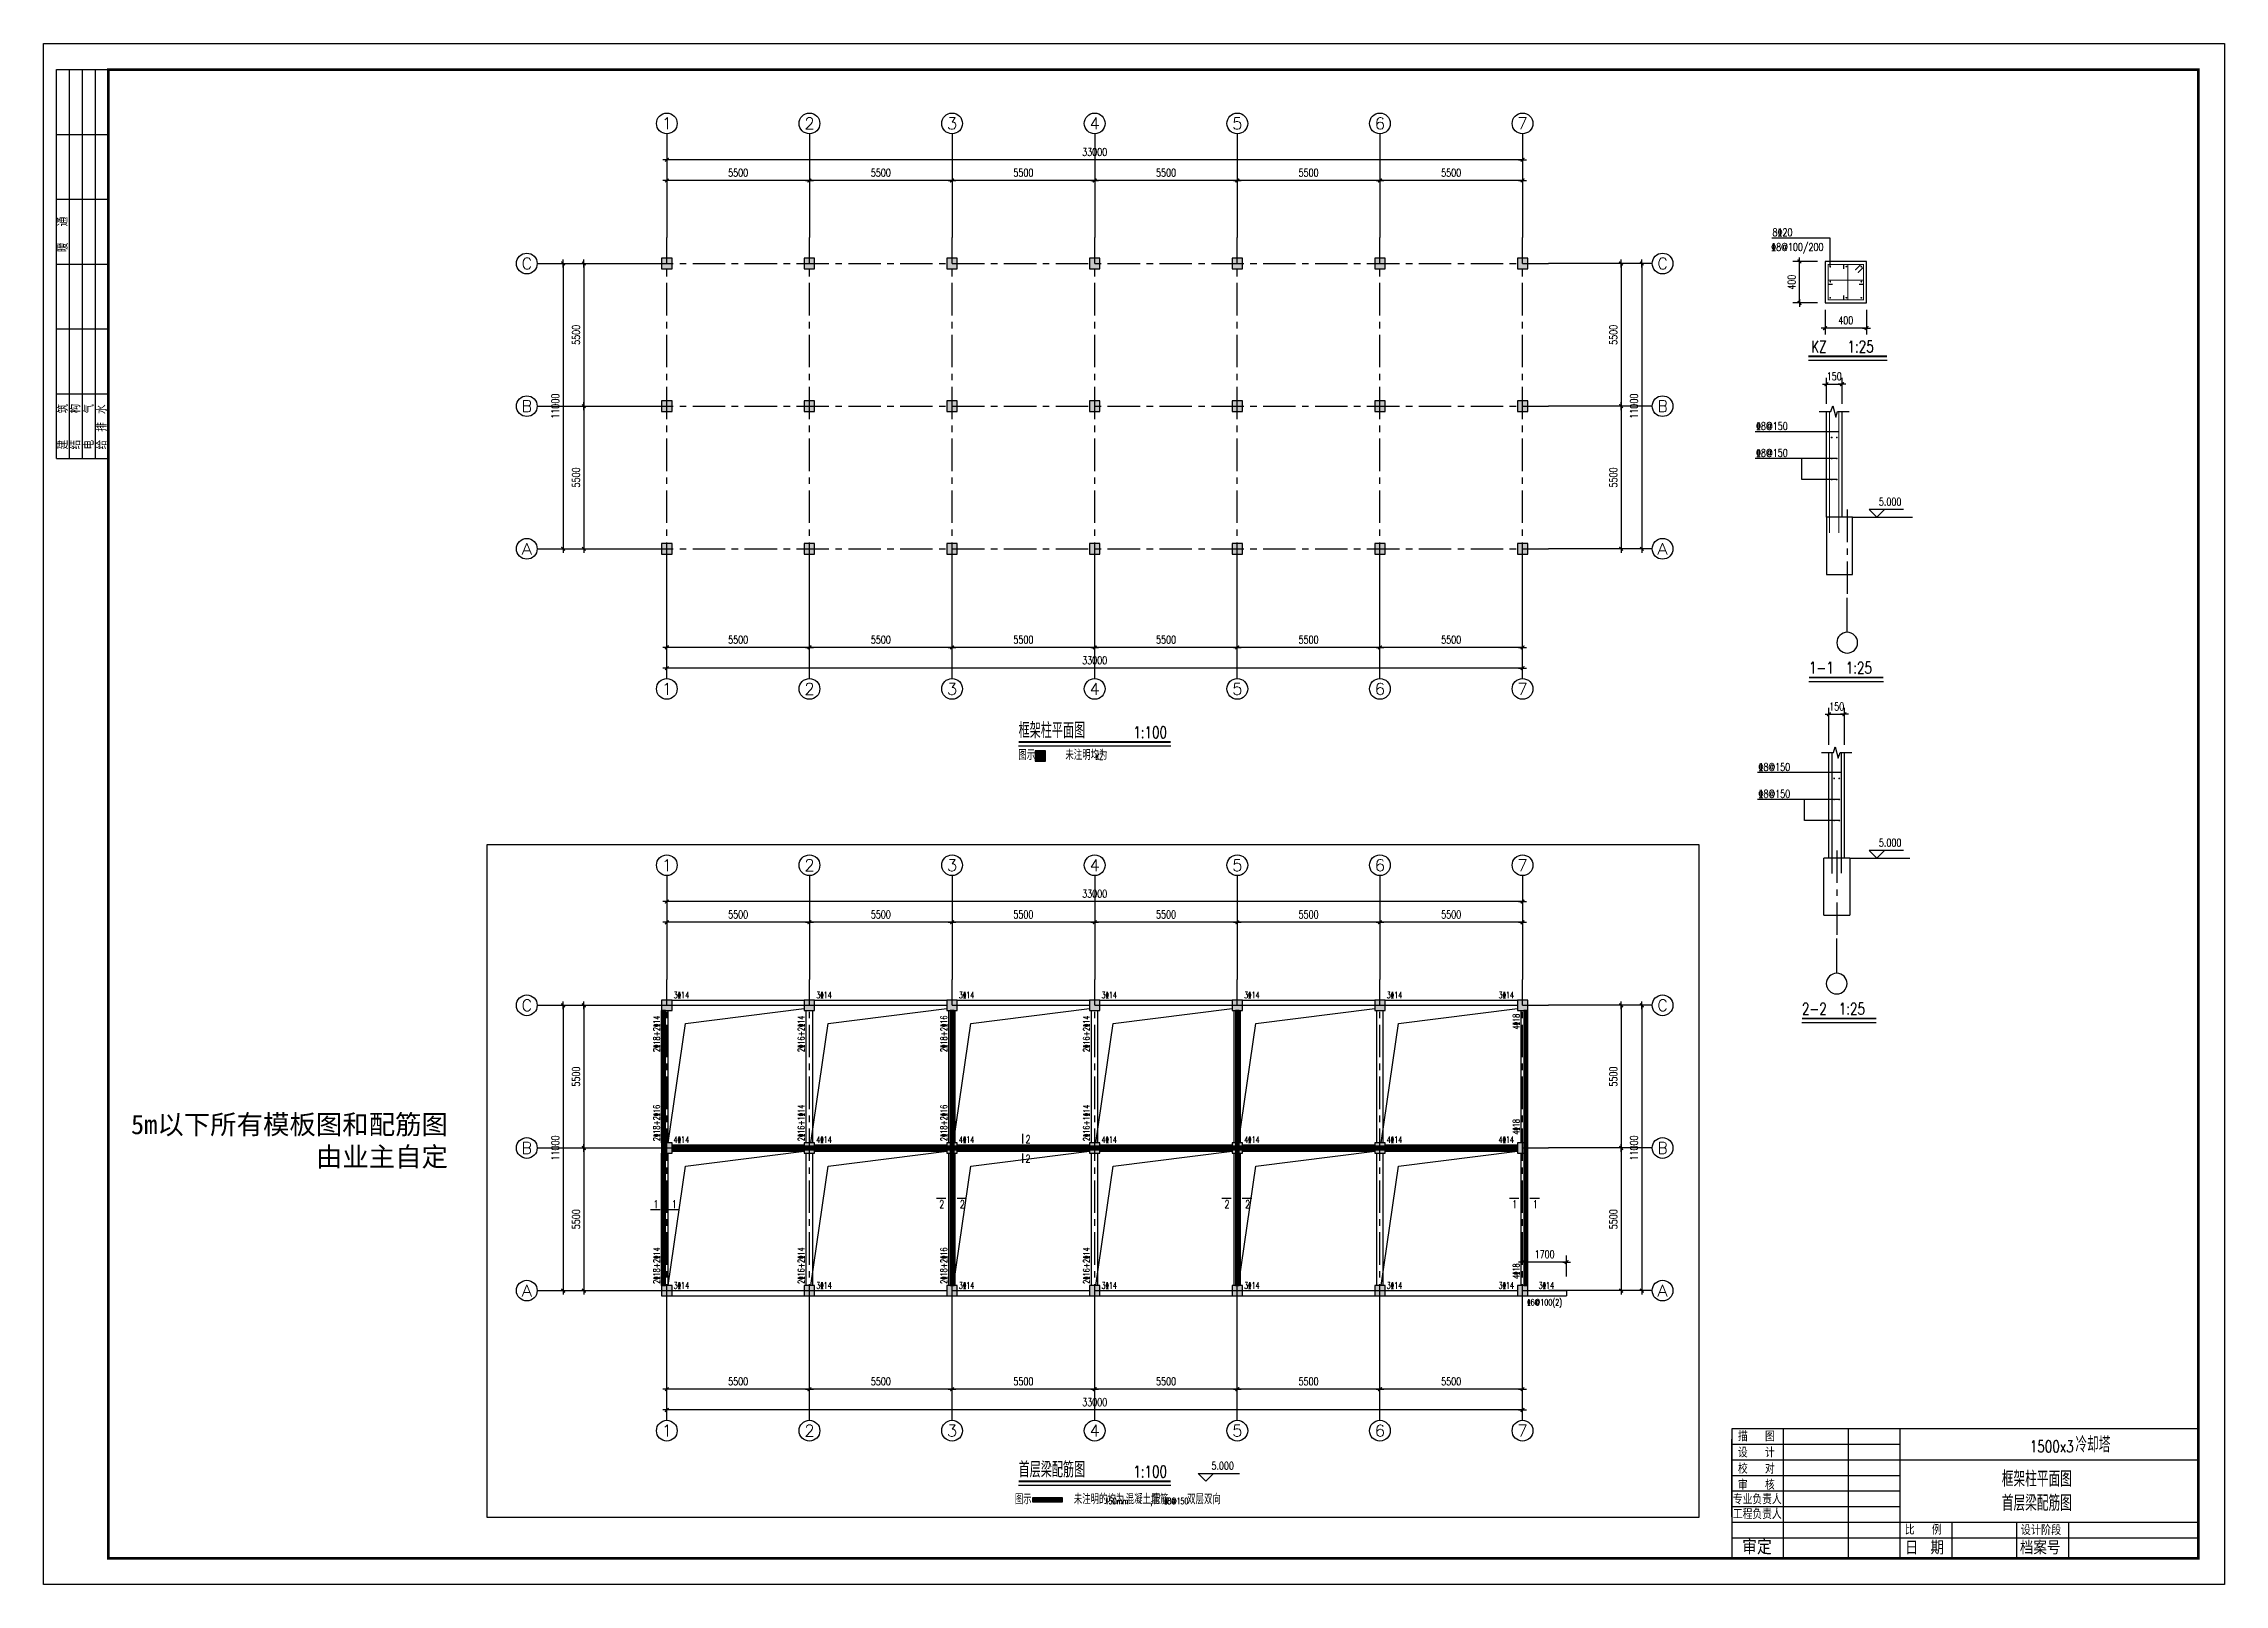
# Model space of a CAD drawing. Extents: x 1427168 to 1936200, y 1176778 to 1377202.
# Drawn here: x 1548495 to 1632595, y 1177283 to 1236683 of the extents above; entities that cross this region are included whole.
import ezdxf
from ezdxf.enums import TextEntityAlignment as Align

# ---------------------------------------------------------------- set-up
doc = ezdxf.new("R2010")
doc.units = 0
doc.header["$LTSCALE"] = 1000
doc.header["$MEASUREMENT"] = 0
doc.linetypes.add('CENTER', pattern=[2, 1.25, -0.25, 0.25, -0.25])
doc.linetypes.add('DOTE', pattern=[2.42, 2, -0.2, 0.02, -0.2])
doc.layers.get('0').update_dxf_attribs({"linetype": 'CONTINUOUS'})
doc.layers.get('DEFPOINTS').update_dxf_attribs({"linetype": 'CONTINUOUS'})
for name, color, linetype in [('1轮廓实线层', 7, 'CONTINUOUS'), ('2', 2, 'CONTINUOUS'), ('3', 4, 'CONTINUOUS'), ('4', 3, 'CONTINUOUS'), ('6', 1, 'CONTINUOUS'), ('8', 8, 'CONTINUOUS'), ('AXIS', 3, 'CONTINUOUS'), ('AXIS_TEXT', 7, 'CONTINUOUS'), ('DOTE', 1, 'DOTE'), ('LBZ', 7, 'CONTINUOUS'), ('OTHER', 7, 'CONTINUOUS'), ('PUB_DIM', 3, 'CONTINUOUS'), ('PUB_TEXT', 7, 'CONTINUOUS'), ('PUB_TITLE', 4, 'CONTINUOUS'), ('WUHUA', 8, 'CONTINUOUS')]:
    doc.layers.add(name, color=color, linetype=linetype)
doc.styles.add('_HZTXT', font='txt.shx', dxfattribs={"width": 0.75, "bigfont": 'HZTXT.shx'})
doc.styles.add('_ROMAND', font='ROMAND.shx', dxfattribs={"width": 0.75})
doc.styles.add('_STTCH', font='txt.shx', dxfattribs={"width": 0.75, "bigfont": 'STTCH.shx'})
doc.styles.add('_TXT', font='TXT.shx', dxfattribs={"width": 0.75})
doc.styles.add('_TXT1', font='TXT1.shx', dxfattribs={"width": 0.6})
doc.styles.add('COMPLEX', font='COMPLEX')
doc.styles.add('DIM_FONT', font='SIMPLEX.shx', dxfattribs={"width": 0.75})
doc.styles.add('HZ', font='txt', dxfattribs={"bigfont": 'hztxt'})
doc.styles.get("Standard").update_dxf_attribs({"font": 'txt', "height": 3})
doc.dimstyles.new('25', dxfattribs={"dimtxt": 300, "dimasz": 1, "dimexe": 250, "dimexo": 300, "dimgap": 150, "dimtad": 1, "dimdec": 0, "dimlfac": 0.25, "dimzin": 0, "dimtxsty": 'DIM_FONT', "dimblk": '_DIMX', "dimcen": 0.09, "dimclrt": 7, "dimazin": 3, "dimtfac": 1, "dimtdec": 0, "dimtix": 1, "dimtmove": 0, "dimatfit": 3, "dimtolj": 1, "dimtzin": 0})
doc.dimstyles.new('AXIS', dxfattribs={"dimtxt": 300, "dimasz": 1, "dimexe": 250, "dimexo": 300, "dimgap": 150, "dimtad": 1, "dimdec": 0, "dimzin": 0, "dimtxsty": 'DIM_FONT', "dimblk": '_DIMX', "dimcen": 0.09, "dimse1": 1, "dimse2": 1, "dimclrt": 7, "dimazin": 3, "dimtfac": 1, "dimtdec": 0, "dimtix": 1, "dimtmove": 0, "dimatfit": 3, "dimtolj": 1, "dimtzin": 0})
doc.dimstyles.new('DIMB', dxfattribs={"dimtxt": 300, "dimasz": 1, "dimexe": 250, "dimexo": 300, "dimgap": 150, "dimtad": 1, "dimdec": 0, "dimzin": 0, "dimtxsty": 'DIM_FONT', "dimblk": '_DIMX', "dimcen": 0.09, "dimse2": 1, "dimclrt": 7, "dimazin": 3, "dimtfac": 1, "dimtdec": 0, "dimtix": 1, "dimtmove": 0, "dimatfit": 3, "dimtolj": 1, "dimtzin": 0})

msp = doc.modelspace()

# ---------------------------------------------------------------- texts
at = {"layer": '1轮廓实线层', "insert": (1564089.2, 1195387.4), "char_height": 747.11, "width": 20122.23, "attachment_point": 3}
msp.add_mtext('{\\fSimSun|b0|i0|c134|p2;5m以下所有模板图和配筋图\\P由业主自定}', dxfattribs=at)
at = {"layer": 'LBZ', "style": '_TXT1', "width": 0.6}
for s, p in [('3%%13214', (1572790.1, 1199877.7)), ('3%%13214', (1578290.1, 1199877.7)), ('3%%13214', (1583790.1, 1199877.7)), ('3%%13214', (1589290.1, 1199877.7)), ('3%%13214', (1594790.1, 1199877.7)), ('3%%13214', (1600290.1, 1199877.7)), ('3%%13214', (1604602.6, 1199877.7)), ('4%%13214', (1572790.1, 1194302.7)), ('4%%13214', (1578290.1, 1194302.7)), ('4%%13214', (1583790.1, 1194302.7)), ('4%%13214', (1589290.1, 1194302.7)), ('4%%13214', (1594790.1, 1194302.7)), ('4%%13214', (1600290.1, 1194302.7)), ('4%%13214', (1604602.6, 1194302.7)), ('3%%13214', (1572790.1, 1188677.7)), ('3%%13214', (1578290.1, 1188677.7)), ('3%%13214', (1583790.1, 1188677.7)), ('3%%13214', (1589290.1, 1188677.7)), ('3%%13214', (1594790.1, 1188677.7)), ('3%%13214', (1600290.1, 1188677.7)), ('3%%13214', (1604602.6, 1188677.7)), ('3%%13214', (1606146.3, 1188677.7)), ('%%1326@100(2)', (1605708.8, 1188031.9))]:
    msp.add_text(s, height=250, dxfattribs=at).set_placement(p)
for s, p in [('2%%13218+2%%13214', (1572258.8, 1197806.4)), ('2%%13216+2%%13214', (1577833.8, 1197806.4)), ('2%%13218+2%%13216', (1583333.8, 1197806.4)), ('2%%13216+2%%13214', (1588833.8, 1197806.4)), ('4%%13218', (1605408.8, 1198681.4)), ('2%%13218+2%%13216', (1572258.8, 1194368.9)), ('2%%13216+1%%13214', (1577833.8, 1194368.9)), ('2%%13218+2%%13216', (1583333.8, 1194368.9)), ('2%%13216+1%%13214', (1588833.8, 1194368.9)), ('4%%13218', (1605408.8, 1194621.2)), ('2%%13218+2%%13214', (1572258.8, 1188868.9)), ('2%%13216+2%%13214', (1577833.8, 1188868.9)), ('2%%13218+2%%13216', (1583333.8, 1188868.9)), ('2%%13216+2%%13214', (1588833.8, 1188868.9)), ('4%%13218', (1605408.8, 1189057.7))]:
    msp.add_text(s, height=250, rotation=90, dxfattribs=at).set_placement(p)
at = {"layer": 'PUB_DIM', "style": 'DIM_FONT', "width": 0.75}
for p in [(1619703.8, 1219020.9), (1619703.8, 1205877.6), (1593966.3, 1181856.4)]:
    msp.add_text('5.000', height=300, dxfattribs=at).set_placement(p, align=Align.MIDDLE)
at = {"layer": 'PUB_DIM', "style": '_TXT', "width": 0.75}
for s, p in [('2', (1586363.1, 1194295.2)), ('2', (1586363.1, 1193545.3)), ('1', (1572013.7, 1191791)), ('1', (1572718.7, 1191791)), ('2', (1583037.4, 1191791)), ('2', (1583829.4, 1191791)), ('2', (1594037.4, 1191791)), ('2', (1594829.4, 1191791)), ('1', (1605129.2, 1191791)), ('1', (1605921.2, 1191791))]:
    msp.add_text(s, height=300, dxfattribs=at).set_placement(p)
at = {"layer": 'PUB_TEXT'}
for s, height, style, width, p in [('8%%13220', 300, '_TXT1', 0.75, (1615166.3, 1229257.8)), ('%%1328@100/200', 300, '_TXT1', 0.75, (1615118, 1228690.4)), ('KZ   1:25', 450, '_ROMAND', 0.75, (1616659.5, 1224779.1)), ('%%1328@150', 300, '_TXT1', 0.75, (1614531.3, 1221787.6)), ('%%1328@150', 300, '_TXT1', 0.75, (1614531.3, 1220754.2)), ('1-1  1:25', 450, '_ROMAND', 0.75, (1616574.2, 1212393.6)), ('框架柱平面图', 600, '_STTCH', 0.75, (1586095.3, 1209906)), ('1:100', 450, '_ROMAND', 0.75, (1590517, 1209906)), ('图示     未注明均为', 400, '_HZTXT', 0.6, (1586087.1, 1209066.7)), ('KZ', 240, '_TXT', 0.6, (1589051.2, 1209066.7)), ('%%1328@150', 300, '_TXT1', 0.75, (1614626.1, 1208644.2)), ('%%1328@150', 300, '_TXT1', 0.75, (1614626.1, 1207610.8)), ('2-2  1:25', 450, '_ROMAND', 0.75, (1616305, 1199250.2)), ('1500x3', 450, '_TXT', 0.75, (1625090.3, 1182374.2)), ('冷却塔', 600, '_HZTXT', 0.75, (1626848.9, 1182374.2)), ('首层梁配筋图', 600, '_STTCH', 0.75, (1586095.3, 1181406.4)), ('1:100', 450, '_ROMAND', 0.75, (1590517, 1181406.4)), ('框架柱平面图', 600, '_HZTXT', 0.75, (1624012, 1181048.3)), ('图示       未注明的均为', 400, '_HZTXT', 0.6, (1585949.5, 1180373.9)), ('混凝土墙', 400, '_HZTXT', 0.6, (1590228.1, 1180373.9)), ('配筋', 400, '_HZTXT', 0.6, (1591229.4, 1180373.9)), ('双层双向', 400, '_HZTXT', 0.6, (1592596.7, 1180373.9)), ('首层梁配筋图', 600, '_HZTXT', 0.75, (1624012, 1180118)), ('150mm', 240, '_TXT1', 0.6, (1589420.8, 1180373.9)), (',', 240, '_TXT1', 0.6, (1591176.4, 1180373.9)), ('%%1328@150', 240, '_TXT1', 0.6, (1591709.5, 1180373.9))]:
    msp.add_text(s, height=height, dxfattribs=dict(at, style=style, width=width)).set_placement(p)

# ---------------------------------------------------------------- blocks, each defined once
blk = doc.blocks.new('_DIMX')
blk.add_line((-150, 0), (150, 0))
at = {"const_width": 50}
blk.add_lwpolyline([(-70, -70), (70, 70)], dxfattribs=at)
blk = doc.blocks.new('*D10')
at = {"layer": 'AXIS', "color": 0}
blk.add_line((1605528, 1184008), (1572530, 1184008), dxfattribs=at)
at = {"layer": 'DEFPOINTS', "color": 0}
for p in [(1572529, 1187608), (1605529, 1187608), (1572529, 1184008)]:
    blk.add_point(p, dxfattribs=at)
at = {"layer": 'AXIS', "color": 0, "rotation": 180}
blk.add_blockref('_DIMX', (1572529, 1184008), dxfattribs=at)
at = {"layer": 'AXIS', "color": 0}
blk.add_blockref('_DIMX', (1605529, 1184008), dxfattribs=at)
at = {"layer": 'AXIS', "color": 7, "insert": (1589029, 1184308), "char_height": 300, "attachment_point": 5, "style": 'DIM_FONT'}
blk.add_mtext('\\A1;33000', dxfattribs=at)
blk = doc.blocks.new('*D5')
at = {"layer": 'AXIS', "color": 0}
blk.add_line((1600028, 1184808), (1594530, 1184808), dxfattribs=at)
at = {"layer": 'DEFPOINTS', "color": 0}
for p in [(1594529, 1187608), (1600029, 1187608), (1594529, 1184808)]:
    blk.add_point(p, dxfattribs=at)
at = {"layer": 'AXIS', "color": 0, "rotation": 180}
blk.add_blockref('_DIMX', (1594529, 1184808), dxfattribs=at)
at = {"layer": 'AXIS', "color": 0}
blk.add_blockref('_DIMX', (1600029, 1184808), dxfattribs=at)
at = {"layer": 'AXIS', "color": 7, "insert": (1597279, 1185108), "char_height": 300, "attachment_point": 5, "style": 'DIM_FONT'}
blk.add_mtext('\\A1;5500', dxfattribs=at)
blk = doc.blocks.new('*D17')
at = {"layer": 'AXIS', "color": 0}
blk.add_line((1605528, 1203608), (1572530, 1203608), dxfattribs=at)
at = {"layer": 'DEFPOINTS', "color": 0}
for p in [(1572529, 1203608), (1572529, 1200608), (1605529, 1200608)]:
    blk.add_point(p, dxfattribs=at)
at = {"layer": 'AXIS', "color": 0, "rotation": 180}
blk.add_blockref('_DIMX', (1572529, 1203608), dxfattribs=at)
at = {"layer": 'AXIS', "color": 0}
blk.add_blockref('_DIMX', (1605529, 1203608), dxfattribs=at)
at = {"layer": 'AXIS', "color": 7, "insert": (1589029, 1203908), "char_height": 300, "attachment_point": 5, "style": 'DIM_FONT'}
blk.add_mtext('\\A1;33000', dxfattribs=at)
blk = doc.blocks.new('*D12')
at = {"layer": 'AXIS', "color": 0}
blk.add_line((1600028, 1202808), (1594530, 1202808), dxfattribs=at)
at = {"layer": 'DEFPOINTS', "color": 0}
for p in [(1594529, 1202808), (1594529, 1200608), (1600029, 1200608)]:
    blk.add_point(p, dxfattribs=at)
at = {"layer": 'AXIS', "color": 0, "rotation": 180}
blk.add_blockref('_DIMX', (1594529, 1202808), dxfattribs=at)
at = {"layer": 'AXIS', "color": 0}
blk.add_blockref('_DIMX', (1600029, 1202808), dxfattribs=at)
at = {"layer": 'AXIS', "color": 7, "insert": (1597279, 1203108), "char_height": 300, "attachment_point": 5, "style": 'DIM_FONT'}
blk.add_mtext('\\A1;5500', dxfattribs=at)
blk = doc.blocks.new('*D20')
at = {"layer": 'AXIS', "color": 0}
blk.add_line((1568529, 1199607), (1568529, 1188609), dxfattribs=at)
at = {"layer": 'DEFPOINTS', "color": 0}
for p in [(1571529, 1199608), (1568529, 1188608), (1571529, 1188608)]:
    blk.add_point(p, dxfattribs=at)
at = {"layer": 'AXIS', "color": 0}
for p, rotation in [((1568529, 1199608), 90), ((1568529, 1188608), 270)]:
    blk.add_blockref('_DIMX', p, dxfattribs=dict(at, rotation=rotation))
at = {"layer": 'AXIS', "color": 7, "insert": (1568229, 1194108), "char_height": 300, "attachment_point": 5, "rotation": 90, "style": 'DIM_FONT'}
blk.add_mtext('\\A1;11000', dxfattribs=at)
blk = doc.blocks.new('*D19')
at = {"layer": 'AXIS', "color": 0}
blk.add_line((1569329, 1194107), (1569329, 1188609), dxfattribs=at)
at = {"layer": 'DEFPOINTS', "color": 0}
for p in [(1571529, 1194108), (1569329, 1188608), (1571529, 1188608)]:
    blk.add_point(p, dxfattribs=at)
at = {"layer": 'AXIS', "color": 0}
for p, rotation in [((1569329, 1194108), 90), ((1569329, 1188608), 270)]:
    blk.add_blockref('_DIMX', p, dxfattribs=dict(at, rotation=rotation))
at = {"layer": 'AXIS', "color": 7, "insert": (1569029, 1191358), "char_height": 300, "attachment_point": 5, "rotation": 90, "style": 'DIM_FONT'}
blk.add_mtext('\\A1;5500', dxfattribs=at)
blk = doc.blocks.new('*D18')
at = {"layer": 'AXIS', "color": 0}
blk.add_line((1569329, 1199607), (1569329, 1194109), dxfattribs=at)
at = {"layer": 'DEFPOINTS', "color": 0}
for p in [(1571529, 1199608), (1569329, 1194108), (1571529, 1194108)]:
    blk.add_point(p, dxfattribs=at)
at = {"layer": 'AXIS', "color": 0}
for p, rotation in [((1569329, 1199608), 90), ((1569329, 1194108), 270)]:
    blk.add_blockref('_DIMX', p, dxfattribs=dict(at, rotation=rotation))
at = {"layer": 'AXIS', "color": 7, "insert": (1569029, 1196858), "char_height": 300, "attachment_point": 5, "rotation": 90, "style": 'DIM_FONT'}
blk.add_mtext('\\A1;5500', dxfattribs=at)
blk = doc.blocks.new('_AXISO')
blk.add_circle((0, 0), 0.5)
at = {"layer": 'AXIS_TEXT', "style": 'COMPLEX', "width": 1.041667}
blk.add_attdef('A', text='', height=0.56, dxfattribs=at).set_placement((-0.25, -0.28), (0.25, -0.28), align=Align.FIT)
blk = doc.blocks.new('*D8')
at = {"layer": 'AXIS', "color": 0}
blk.add_line((1583528, 1184808), (1578030, 1184808), dxfattribs=at)
at = {"layer": 'DEFPOINTS', "color": 0}
for p in [(1578029, 1187608), (1583529, 1187608), (1578029, 1184808)]:
    blk.add_point(p, dxfattribs=at)
at = {"layer": 'AXIS', "color": 0, "rotation": 180}
blk.add_blockref('_DIMX', (1578029, 1184808), dxfattribs=at)
at = {"layer": 'AXIS', "color": 0}
blk.add_blockref('_DIMX', (1583529, 1184808), dxfattribs=at)
at = {"layer": 'AXIS', "color": 7, "insert": (1580779, 1185108), "char_height": 300, "attachment_point": 5, "style": 'DIM_FONT'}
blk.add_mtext('\\A1;5500', dxfattribs=at)
blk = doc.blocks.new('*D7')
at = {"layer": 'AXIS', "color": 0}
blk.add_line((1589028, 1184808), (1583530, 1184808), dxfattribs=at)
at = {"layer": 'DEFPOINTS', "color": 0}
for p in [(1583529, 1187608), (1589029, 1187608), (1583529, 1184808)]:
    blk.add_point(p, dxfattribs=at)
at = {"layer": 'AXIS', "color": 0, "rotation": 180}
blk.add_blockref('_DIMX', (1583529, 1184808), dxfattribs=at)
at = {"layer": 'AXIS', "color": 0}
blk.add_blockref('_DIMX', (1589029, 1184808), dxfattribs=at)
at = {"layer": 'AXIS', "color": 7, "insert": (1586279, 1185108), "char_height": 300, "attachment_point": 5, "style": 'DIM_FONT'}
blk.add_mtext('\\A1;5500', dxfattribs=at)
blk = doc.blocks.new('*D15')
at = {"layer": 'AXIS', "color": 0}
blk.add_line((1583528, 1202808), (1578030, 1202808), dxfattribs=at)
at = {"layer": 'DEFPOINTS', "color": 0}
for p in [(1578029, 1202808), (1578029, 1200608), (1583529, 1200608)]:
    blk.add_point(p, dxfattribs=at)
at = {"layer": 'AXIS', "color": 0, "rotation": 180}
blk.add_blockref('_DIMX', (1578029, 1202808), dxfattribs=at)
at = {"layer": 'AXIS', "color": 0}
blk.add_blockref('_DIMX', (1583529, 1202808), dxfattribs=at)
at = {"layer": 'AXIS', "color": 7, "insert": (1580779, 1203108), "char_height": 300, "attachment_point": 5, "style": 'DIM_FONT'}
blk.add_mtext('\\A1;5500', dxfattribs=at)
blk = doc.blocks.new('*D14')
at = {"layer": 'AXIS', "color": 0}
blk.add_line((1589028, 1202808), (1583530, 1202808), dxfattribs=at)
at = {"layer": 'DEFPOINTS', "color": 0}
for p in [(1583529, 1202808), (1583529, 1200608), (1589029, 1200608)]:
    blk.add_point(p, dxfattribs=at)
at = {"layer": 'AXIS', "color": 0, "rotation": 180}
blk.add_blockref('_DIMX', (1583529, 1202808), dxfattribs=at)
at = {"layer": 'AXIS', "color": 0}
blk.add_blockref('_DIMX', (1589029, 1202808), dxfattribs=at)
at = {"layer": 'AXIS', "color": 7, "insert": (1586279, 1203108), "char_height": 300, "attachment_point": 5, "style": 'DIM_FONT'}
blk.add_mtext('\\A1;5500', dxfattribs=at)
blk = doc.blocks.new('*D9')
at = {"layer": 'AXIS', "color": 0}
blk.add_line((1578028, 1184808), (1572530, 1184808), dxfattribs=at)
at = {"layer": 'DEFPOINTS', "color": 0}
for p in [(1572529, 1187608), (1578029, 1187608), (1572529, 1184808)]:
    blk.add_point(p, dxfattribs=at)
at = {"layer": 'AXIS', "color": 0, "rotation": 180}
blk.add_blockref('_DIMX', (1572529, 1184808), dxfattribs=at)
at = {"layer": 'AXIS', "color": 0}
blk.add_blockref('_DIMX', (1578029, 1184808), dxfattribs=at)
at = {"layer": 'AXIS', "color": 7, "insert": (1575279, 1185108), "char_height": 300, "attachment_point": 5, "style": 'DIM_FONT'}
blk.add_mtext('\\A1;5500', dxfattribs=at)
blk = doc.blocks.new('*D16')
at = {"layer": 'AXIS', "color": 0}
blk.add_line((1578028, 1202808), (1572530, 1202808), dxfattribs=at)
at = {"layer": 'DEFPOINTS', "color": 0}
for p in [(1572529, 1202808), (1572529, 1200608), (1578029, 1200608)]:
    blk.add_point(p, dxfattribs=at)
at = {"layer": 'AXIS', "color": 0, "rotation": 180}
blk.add_blockref('_DIMX', (1572529, 1202808), dxfattribs=at)
at = {"layer": 'AXIS', "color": 0}
blk.add_blockref('_DIMX', (1578029, 1202808), dxfattribs=at)
at = {"layer": 'AXIS', "color": 7, "insert": (1575279, 1203108), "char_height": 300, "attachment_point": 5, "style": 'DIM_FONT'}
blk.add_mtext('\\A1;5500', dxfattribs=at)
blk = doc.blocks.new('*D6')
at = {"layer": 'AXIS', "color": 0}
blk.add_line((1594528, 1184808), (1589030, 1184808), dxfattribs=at)
at = {"layer": 'DEFPOINTS', "color": 0}
for p in [(1589029, 1187608), (1594529, 1187608), (1589029, 1184808)]:
    blk.add_point(p, dxfattribs=at)
at = {"layer": 'AXIS', "color": 0, "rotation": 180}
blk.add_blockref('_DIMX', (1589029, 1184808), dxfattribs=at)
at = {"layer": 'AXIS', "color": 0}
blk.add_blockref('_DIMX', (1594529, 1184808), dxfattribs=at)
at = {"layer": 'AXIS', "color": 7, "insert": (1591779, 1185108), "char_height": 300, "attachment_point": 5, "style": 'DIM_FONT'}
blk.add_mtext('\\A1;5500', dxfattribs=at)
blk = doc.blocks.new('*D13')
at = {"layer": 'AXIS', "color": 0}
blk.add_line((1594528, 1202808), (1589030, 1202808), dxfattribs=at)
at = {"layer": 'DEFPOINTS', "color": 0}
for p in [(1589029, 1202808), (1589029, 1200608), (1594529, 1200608)]:
    blk.add_point(p, dxfattribs=at)
at = {"layer": 'AXIS', "color": 0, "rotation": 180}
blk.add_blockref('_DIMX', (1589029, 1202808), dxfattribs=at)
at = {"layer": 'AXIS', "color": 0}
blk.add_blockref('_DIMX', (1594529, 1202808), dxfattribs=at)
at = {"layer": 'AXIS', "color": 7, "insert": (1591779, 1203108), "char_height": 300, "attachment_point": 5, "style": 'DIM_FONT'}
blk.add_mtext('\\A1;5500', dxfattribs=at)
blk = doc.blocks.new('*D4')
at = {"layer": 'AXIS', "color": 0}
blk.add_line((1605528, 1184808), (1600030, 1184808), dxfattribs=at)
at = {"layer": 'DEFPOINTS', "color": 0}
for p in [(1600029, 1187608), (1605529, 1187608), (1600029, 1184808)]:
    blk.add_point(p, dxfattribs=at)
at = {"layer": 'AXIS', "color": 0, "rotation": 180}
blk.add_blockref('_DIMX', (1600029, 1184808), dxfattribs=at)
at = {"layer": 'AXIS', "color": 0}
blk.add_blockref('_DIMX', (1605529, 1184808), dxfattribs=at)
at = {"layer": 'AXIS', "color": 7, "insert": (1602779, 1185108), "char_height": 300, "attachment_point": 5, "style": 'DIM_FONT'}
blk.add_mtext('\\A1;5500', dxfattribs=at)
blk = doc.blocks.new('*D11')
at = {"layer": 'AXIS', "color": 0}
blk.add_line((1605528, 1202808), (1600030, 1202808), dxfattribs=at)
at = {"layer": 'DEFPOINTS', "color": 0}
for p in [(1600029, 1202808), (1600029, 1200608), (1605529, 1200608)]:
    blk.add_point(p, dxfattribs=at)
at = {"layer": 'AXIS', "color": 0, "rotation": 180}
blk.add_blockref('_DIMX', (1600029, 1202808), dxfattribs=at)
at = {"layer": 'AXIS', "color": 0}
blk.add_blockref('_DIMX', (1605529, 1202808), dxfattribs=at)
at = {"layer": 'AXIS', "color": 7, "insert": (1602779, 1203108), "char_height": 300, "attachment_point": 5, "style": 'DIM_FONT'}
blk.add_mtext('\\A1;5500', dxfattribs=at)
blk = doc.blocks.new('*D3')
at = {"layer": 'AXIS', "color": 0}
blk.add_line((1610129, 1199607), (1610129, 1188609), dxfattribs=at)
at = {"layer": 'DEFPOINTS', "color": 0}
for p in [(1606529, 1199608), (1606529, 1188608), (1610129, 1188608)]:
    blk.add_point(p, dxfattribs=at)
at = {"layer": 'AXIS', "color": 0}
for p, rotation in [((1610129, 1199608), 90), ((1610129, 1188608), 270)]:
    blk.add_blockref('_DIMX', p, dxfattribs=dict(at, rotation=rotation))
at = {"layer": 'AXIS', "color": 7, "insert": (1609829, 1194108), "char_height": 300, "attachment_point": 5, "rotation": 90, "style": 'DIM_FONT'}
blk.add_mtext('\\A1;11000', dxfattribs=at)
blk = doc.blocks.new('*D2')
at = {"layer": 'AXIS', "color": 0}
blk.add_line((1609329, 1194107), (1609329, 1188609), dxfattribs=at)
at = {"layer": 'DEFPOINTS', "color": 0}
for p in [(1606529, 1194108), (1606529, 1188608), (1609329, 1188608)]:
    blk.add_point(p, dxfattribs=at)
at = {"layer": 'AXIS', "color": 0}
for p, rotation in [((1609329, 1194108), 90), ((1609329, 1188608), 270)]:
    blk.add_blockref('_DIMX', p, dxfattribs=dict(at, rotation=rotation))
at = {"layer": 'AXIS', "color": 7, "insert": (1609029, 1191358), "char_height": 300, "attachment_point": 5, "rotation": 90, "style": 'DIM_FONT'}
blk.add_mtext('\\A1;5500', dxfattribs=at)
blk = doc.blocks.new('*D21')
at = {"layer": 'AXIS', "color": 0}
blk.add_line((1609329, 1199607), (1609329, 1194109), dxfattribs=at)
at = {"layer": 'DEFPOINTS', "color": 0}
for p in [(1606529, 1199608), (1606529, 1194108), (1609329, 1194108)]:
    blk.add_point(p, dxfattribs=at)
at = {"layer": 'AXIS', "color": 0}
for p, rotation in [((1609329, 1199608), 90), ((1609329, 1194108), 270)]:
    blk.add_blockref('_DIMX', p, dxfattribs=dict(at, rotation=rotation))
at = {"layer": 'AXIS', "color": 7, "insert": (1609029, 1196858), "char_height": 300, "attachment_point": 5, "rotation": 90, "style": 'DIM_FONT'}
blk.add_mtext('\\A1;5500', dxfattribs=at)
blk = doc.blocks.new('*D92')
at = {"layer": 'AXIS', "color": 0}
blk.add_line((1589028, 1231406), (1583530, 1231406), dxfattribs=at)
at = {"layer": 'DEFPOINTS', "color": 0}
for p in [(1583529, 1231406), (1583529, 1229206), (1589029, 1229206)]:
    blk.add_point(p, dxfattribs=at)
at = {"layer": 'AXIS', "color": 0, "rotation": 180}
blk.add_blockref('_DIMX', (1583529, 1231406), dxfattribs=at)
at = {"layer": 'AXIS', "color": 0}
blk.add_blockref('_DIMX', (1589029, 1231406), dxfattribs=at)
at = {"layer": 'AXIS', "color": 7, "insert": (1586279, 1231706), "char_height": 300, "attachment_point": 5, "style": 'DIM_FONT'}
blk.add_mtext('\\A1;5500', dxfattribs=at)
blk = doc.blocks.new('*D90')
at = {"layer": 'AXIS', "color": 0}
blk.add_line((1589028, 1213406), (1583530, 1213406), dxfattribs=at)
at = {"layer": 'DEFPOINTS', "color": 0}
for p in [(1583529, 1216206), (1589029, 1216206), (1583529, 1213406)]:
    blk.add_point(p, dxfattribs=at)
at = {"layer": 'AXIS', "color": 0, "rotation": 180}
blk.add_blockref('_DIMX', (1583529, 1213406), dxfattribs=at)
at = {"layer": 'AXIS', "color": 0}
blk.add_blockref('_DIMX', (1589029, 1213406), dxfattribs=at)
at = {"layer": 'AXIS', "color": 7, "insert": (1586279, 1213706), "char_height": 300, "attachment_point": 5, "style": 'DIM_FONT'}
blk.add_mtext('\\A1;5500', dxfattribs=at)
blk = doc.blocks.new('*D84')
at = {"layer": 'AXIS', "color": 0}
blk.add_line((1605528, 1232206), (1572530, 1232206), dxfattribs=at)
at = {"layer": 'DEFPOINTS', "color": 0}
for p in [(1572529, 1232206), (1572529, 1229206), (1605529, 1229206)]:
    blk.add_point(p, dxfattribs=at)
at = {"layer": 'AXIS', "color": 0, "rotation": 180}
blk.add_blockref('_DIMX', (1572529, 1232206), dxfattribs=at)
at = {"layer": 'AXIS', "color": 0}
blk.add_blockref('_DIMX', (1605529, 1232206), dxfattribs=at)
at = {"layer": 'AXIS', "color": 7, "insert": (1589029, 1232506), "char_height": 300, "attachment_point": 5, "style": 'DIM_FONT'}
blk.add_mtext('\\A1;33000', dxfattribs=at)
blk = doc.blocks.new('*D82')
at = {"layer": 'AXIS', "color": 0}
blk.add_line((1605528, 1212606), (1572530, 1212606), dxfattribs=at)
at = {"layer": 'DEFPOINTS', "color": 0}
for p in [(1572529, 1216206), (1605529, 1216206), (1572529, 1212606)]:
    blk.add_point(p, dxfattribs=at)
at = {"layer": 'AXIS', "color": 0, "rotation": 180}
blk.add_blockref('_DIMX', (1572529, 1212606), dxfattribs=at)
at = {"layer": 'AXIS', "color": 0}
blk.add_blockref('_DIMX', (1605529, 1212606), dxfattribs=at)
at = {"layer": 'AXIS', "color": 7, "insert": (1589029, 1212906), "char_height": 300, "attachment_point": 5, "style": 'DIM_FONT'}
blk.add_mtext('\\A1;33000', dxfattribs=at)
blk = doc.blocks.new('*D88')
at = {"layer": 'AXIS', "color": 0}
blk.add_line((1569329, 1228205), (1569329, 1222707), dxfattribs=at)
at = {"layer": 'DEFPOINTS', "color": 0}
for p in [(1571529, 1228206), (1569329, 1222706), (1571529, 1222706)]:
    blk.add_point(p, dxfattribs=at)
at = {"layer": 'AXIS', "color": 0}
for p, rotation in [((1569329, 1228206), 90), ((1569329, 1222706), 270)]:
    blk.add_blockref('_DIMX', p, dxfattribs=dict(at, rotation=rotation))
at = {"layer": 'AXIS', "color": 7, "insert": (1569029, 1225456), "char_height": 300, "attachment_point": 5, "rotation": 90, "style": 'DIM_FONT'}
blk.add_mtext('\\A1;5500', dxfattribs=at)
blk = doc.blocks.new('*D87')
at = {"layer": 'AXIS', "color": 0}
blk.add_line((1569329, 1222705), (1569329, 1217207), dxfattribs=at)
at = {"layer": 'DEFPOINTS', "color": 0}
for p in [(1571529, 1222706), (1569329, 1217206), (1571529, 1217206)]:
    blk.add_point(p, dxfattribs=at)
at = {"layer": 'AXIS', "color": 0}
for p, rotation in [((1569329, 1222706), 90), ((1569329, 1217206), 270)]:
    blk.add_blockref('_DIMX', p, dxfattribs=dict(at, rotation=rotation))
at = {"layer": 'AXIS', "color": 7, "insert": (1569029, 1219956), "char_height": 300, "attachment_point": 5, "rotation": 90, "style": 'DIM_FONT'}
blk.add_mtext('\\A1;5500', dxfattribs=at)
blk = doc.blocks.new('*D86')
at = {"layer": 'AXIS', "color": 0}
blk.add_line((1568529, 1228205), (1568529, 1217207), dxfattribs=at)
at = {"layer": 'DEFPOINTS', "color": 0}
for p in [(1571529, 1228206), (1568529, 1217206), (1571529, 1217206)]:
    blk.add_point(p, dxfattribs=at)
at = {"layer": 'AXIS', "color": 0}
for p, rotation in [((1568529, 1228206), 90), ((1568529, 1217206), 270)]:
    blk.add_blockref('_DIMX', p, dxfattribs=dict(at, rotation=rotation))
at = {"layer": 'AXIS', "color": 7, "insert": (1568229, 1222706), "char_height": 300, "attachment_point": 5, "rotation": 90, "style": 'DIM_FONT'}
blk.add_mtext('\\A1;11000', dxfattribs=at)
blk = doc.blocks.new('*D89')
at = {"layer": 'AXIS', "color": 0}
blk.add_line((1583528, 1213406), (1578030, 1213406), dxfattribs=at)
at = {"layer": 'DEFPOINTS', "color": 0}
for p in [(1578029, 1216206), (1583529, 1216206), (1578029, 1213406)]:
    blk.add_point(p, dxfattribs=at)
at = {"layer": 'AXIS', "color": 0, "rotation": 180}
blk.add_blockref('_DIMX', (1578029, 1213406), dxfattribs=at)
at = {"layer": 'AXIS', "color": 0}
blk.add_blockref('_DIMX', (1583529, 1213406), dxfattribs=at)
at = {"layer": 'AXIS', "color": 7, "insert": (1580779, 1213706), "char_height": 300, "attachment_point": 5, "style": 'DIM_FONT'}
blk.add_mtext('\\A1;5500', dxfattribs=at)
blk = doc.blocks.new('*D91')
at = {"layer": 'AXIS', "color": 0}
blk.add_line((1583528, 1231406), (1578030, 1231406), dxfattribs=at)
at = {"layer": 'DEFPOINTS', "color": 0}
for p in [(1578029, 1231406), (1578029, 1229206), (1583529, 1229206)]:
    blk.add_point(p, dxfattribs=at)
at = {"layer": 'AXIS', "color": 0, "rotation": 180}
blk.add_blockref('_DIMX', (1578029, 1231406), dxfattribs=at)
at = {"layer": 'AXIS', "color": 0}
blk.add_blockref('_DIMX', (1583529, 1231406), dxfattribs=at)
at = {"layer": 'AXIS', "color": 7, "insert": (1580779, 1231706), "char_height": 300, "attachment_point": 5, "style": 'DIM_FONT'}
blk.add_mtext('\\A1;5500', dxfattribs=at)
blk = doc.blocks.new('*D93')
at = {"layer": 'AXIS', "color": 0}
blk.add_line((1578028, 1213406), (1572530, 1213406), dxfattribs=at)
at = {"layer": 'DEFPOINTS', "color": 0}
for p in [(1572529, 1216206), (1578029, 1216206), (1572529, 1213406)]:
    blk.add_point(p, dxfattribs=at)
at = {"layer": 'AXIS', "color": 0, "rotation": 180}
blk.add_blockref('_DIMX', (1572529, 1213406), dxfattribs=at)
at = {"layer": 'AXIS', "color": 0}
blk.add_blockref('_DIMX', (1578029, 1213406), dxfattribs=at)
at = {"layer": 'AXIS', "color": 7, "insert": (1575279, 1213706), "char_height": 300, "attachment_point": 5, "style": 'DIM_FONT'}
blk.add_mtext('\\A1;5500', dxfattribs=at)
blk = doc.blocks.new('*D94')
at = {"layer": 'AXIS', "color": 0}
blk.add_line((1578028, 1231406), (1572530, 1231406), dxfattribs=at)
at = {"layer": 'DEFPOINTS', "color": 0}
for p in [(1572529, 1231406), (1572529, 1229206), (1578029, 1229206)]:
    blk.add_point(p, dxfattribs=at)
at = {"layer": 'AXIS', "color": 0, "rotation": 180}
blk.add_blockref('_DIMX', (1572529, 1231406), dxfattribs=at)
at = {"layer": 'AXIS', "color": 0}
blk.add_blockref('_DIMX', (1578029, 1231406), dxfattribs=at)
at = {"layer": 'AXIS', "color": 7, "insert": (1575279, 1231706), "char_height": 300, "attachment_point": 5, "style": 'DIM_FONT'}
blk.add_mtext('\\A1;5500', dxfattribs=at)
blk = doc.blocks.new('*D97')
at = {"layer": 'AXIS', "color": 0}
blk.add_line((1605528, 1213406), (1600030, 1213406), dxfattribs=at)
at = {"layer": 'DEFPOINTS', "color": 0}
for p in [(1600029, 1216206), (1605529, 1216206), (1600029, 1213406)]:
    blk.add_point(p, dxfattribs=at)
at = {"layer": 'AXIS', "color": 0, "rotation": 180}
blk.add_blockref('_DIMX', (1600029, 1213406), dxfattribs=at)
at = {"layer": 'AXIS', "color": 0}
blk.add_blockref('_DIMX', (1605529, 1213406), dxfattribs=at)
at = {"layer": 'AXIS', "color": 7, "insert": (1602779, 1213706), "char_height": 300, "attachment_point": 5, "style": 'DIM_FONT'}
blk.add_mtext('\\A1;5500', dxfattribs=at)
blk = doc.blocks.new('*D83')
at = {"layer": 'AXIS', "color": 0}
blk.add_line((1600028, 1213406), (1594530, 1213406), dxfattribs=at)
at = {"layer": 'DEFPOINTS', "color": 0}
for p in [(1594529, 1216206), (1600029, 1216206), (1594529, 1213406)]:
    blk.add_point(p, dxfattribs=at)
at = {"layer": 'AXIS', "color": 0, "rotation": 180}
blk.add_blockref('_DIMX', (1594529, 1213406), dxfattribs=at)
at = {"layer": 'AXIS', "color": 0}
blk.add_blockref('_DIMX', (1600029, 1213406), dxfattribs=at)
at = {"layer": 'AXIS', "color": 7, "insert": (1597279, 1213706), "char_height": 300, "attachment_point": 5, "style": 'DIM_FONT'}
blk.add_mtext('\\A1;5500', dxfattribs=at)
blk = doc.blocks.new('*D98')
at = {"layer": 'AXIS', "color": 0}
blk.add_line((1605528, 1231406), (1600030, 1231406), dxfattribs=at)
at = {"layer": 'DEFPOINTS', "color": 0}
for p in [(1600029, 1231406), (1600029, 1229206), (1605529, 1229206)]:
    blk.add_point(p, dxfattribs=at)
at = {"layer": 'AXIS', "color": 0, "rotation": 180}
blk.add_blockref('_DIMX', (1600029, 1231406), dxfattribs=at)
at = {"layer": 'AXIS', "color": 0}
blk.add_blockref('_DIMX', (1605529, 1231406), dxfattribs=at)
at = {"layer": 'AXIS', "color": 7, "insert": (1602779, 1231706), "char_height": 300, "attachment_point": 5, "style": 'DIM_FONT'}
blk.add_mtext('\\A1;5500', dxfattribs=at)
blk = doc.blocks.new('*D85')
at = {"layer": 'AXIS', "color": 0}
blk.add_line((1600028, 1231406), (1594530, 1231406), dxfattribs=at)
at = {"layer": 'DEFPOINTS', "color": 0}
for p in [(1594529, 1231406), (1594529, 1229206), (1600029, 1229206)]:
    blk.add_point(p, dxfattribs=at)
at = {"layer": 'AXIS', "color": 0, "rotation": 180}
blk.add_blockref('_DIMX', (1594529, 1231406), dxfattribs=at)
at = {"layer": 'AXIS', "color": 0}
blk.add_blockref('_DIMX', (1600029, 1231406), dxfattribs=at)
at = {"layer": 'AXIS', "color": 7, "insert": (1597279, 1231706), "char_height": 300, "attachment_point": 5, "style": 'DIM_FONT'}
blk.add_mtext('\\A1;5500', dxfattribs=at)
blk = doc.blocks.new('*D95')
at = {"layer": 'AXIS', "color": 0}
blk.add_line((1594528, 1213406), (1589030, 1213406), dxfattribs=at)
at = {"layer": 'DEFPOINTS', "color": 0}
for p in [(1589029, 1216206), (1594529, 1216206), (1589029, 1213406)]:
    blk.add_point(p, dxfattribs=at)
at = {"layer": 'AXIS', "color": 0, "rotation": 180}
blk.add_blockref('_DIMX', (1589029, 1213406), dxfattribs=at)
at = {"layer": 'AXIS', "color": 0}
blk.add_blockref('_DIMX', (1594529, 1213406), dxfattribs=at)
at = {"layer": 'AXIS', "color": 7, "insert": (1591779, 1213706), "char_height": 300, "attachment_point": 5, "style": 'DIM_FONT'}
blk.add_mtext('\\A1;5500', dxfattribs=at)
blk = doc.blocks.new('*D96')
at = {"layer": 'AXIS', "color": 0}
blk.add_line((1594528, 1231406), (1589030, 1231406), dxfattribs=at)
at = {"layer": 'DEFPOINTS', "color": 0}
for p in [(1589029, 1231406), (1589029, 1229206), (1594529, 1229206)]:
    blk.add_point(p, dxfattribs=at)
at = {"layer": 'AXIS', "color": 0, "rotation": 180}
blk.add_blockref('_DIMX', (1589029, 1231406), dxfattribs=at)
at = {"layer": 'AXIS', "color": 0}
blk.add_blockref('_DIMX', (1594529, 1231406), dxfattribs=at)
at = {"layer": 'AXIS', "color": 7, "insert": (1591779, 1231706), "char_height": 300, "attachment_point": 5, "style": 'DIM_FONT'}
blk.add_mtext('\\A1;5500', dxfattribs=at)
blk = doc.blocks.new('*D101')
at = {"layer": 'AXIS', "color": 0}
blk.add_line((1609329, 1228205), (1609329, 1222707), dxfattribs=at)
at = {"layer": 'DEFPOINTS', "color": 0}
for p in [(1606529, 1228206), (1606529, 1222706), (1609329, 1222706)]:
    blk.add_point(p, dxfattribs=at)
at = {"layer": 'AXIS', "color": 0}
for p, rotation in [((1609329, 1228206), 90), ((1609329, 1222706), 270)]:
    blk.add_blockref('_DIMX', p, dxfattribs=dict(at, rotation=rotation))
at = {"layer": 'AXIS', "color": 7, "insert": (1609029, 1225456), "char_height": 300, "attachment_point": 5, "rotation": 90, "style": 'DIM_FONT'}
blk.add_mtext('\\A1;5500', dxfattribs=at)
blk = doc.blocks.new('*D100')
at = {"layer": 'AXIS', "color": 0}
blk.add_line((1609329, 1222705), (1609329, 1217207), dxfattribs=at)
at = {"layer": 'DEFPOINTS', "color": 0}
for p in [(1606529, 1222706), (1606529, 1217206), (1609329, 1217206)]:
    blk.add_point(p, dxfattribs=at)
at = {"layer": 'AXIS', "color": 0}
for p, rotation in [((1609329, 1222706), 90), ((1609329, 1217206), 270)]:
    blk.add_blockref('_DIMX', p, dxfattribs=dict(at, rotation=rotation))
at = {"layer": 'AXIS', "color": 7, "insert": (1609029, 1219956), "char_height": 300, "attachment_point": 5, "rotation": 90, "style": 'DIM_FONT'}
blk.add_mtext('\\A1;5500', dxfattribs=at)
blk = doc.blocks.new('*D99')
at = {"layer": 'AXIS', "color": 0}
blk.add_line((1610129, 1228205), (1610129, 1217207), dxfattribs=at)
at = {"layer": 'DEFPOINTS', "color": 0}
for p in [(1606529, 1228206), (1606529, 1217206), (1610129, 1217206)]:
    blk.add_point(p, dxfattribs=at)
at = {"layer": 'AXIS', "color": 0}
for p, rotation in [((1610129, 1228206), 90), ((1610129, 1217206), 270)]:
    blk.add_blockref('_DIMX', p, dxfattribs=dict(at, rotation=rotation))
at = {"layer": 'AXIS', "color": 7, "insert": (1609829, 1222706), "char_height": 300, "attachment_point": 5, "rotation": 90, "style": 'DIM_FONT'}
blk.add_mtext('\\A1;11000', dxfattribs=at)
blk = doc.blocks.new('*D276')
at = {"layer": 'AXIS', "color": 0}
for p, q in [((1607228, 1189711), (1605530, 1189711)), ((1607229, 1189156), (1607229, 1189961))]:
    blk.add_line(p, q, dxfattribs=at)
at = {"layer": 'DEFPOINTS', "color": 0}
for p in [(1605529, 1189711), (1605529, 1188856), (1607229, 1188856)]:
    blk.add_point(p, dxfattribs=at)
at = {"layer": 'AXIS', "color": 0, "rotation": 180}
blk.add_blockref('_DIMX', (1605529, 1189711), dxfattribs=at)
at = {"layer": 'AXIS', "color": 0}
blk.add_blockref('_DIMX', (1607229, 1189711), dxfattribs=at)
at = {"layer": 'AXIS', "color": 7, "insert": (1606379, 1190011), "char_height": 300, "attachment_point": 5, "style": 'DIM_FONT'}
blk.add_mtext('\\A1;1700', dxfattribs=at)
blk = doc.blocks.new('*D279')
at = {"layer": 'DEFPOINTS', "color": 0}
for p in [(1617195, 1226714), (1618795, 1226714), (1617195, 1225714)]:
    blk.add_point(p, dxfattribs=at)
at = {"layer": 'PUB_DIM', "color": 0}
for p, q in [((1617195, 1226414), (1617195, 1225464)), ((1618795, 1226414), (1618795, 1225464)), ((1618794, 1225714), (1617196, 1225714))]:
    blk.add_line(p, q, dxfattribs=at)
for p, rotation in [((1617195, 1225714), 179.9998775258545), ((1618795, 1225714), 359.9998775258545)]:
    blk.add_blockref('_DIMX', p, dxfattribs=dict(at, rotation=rotation))
at = {"layer": 'PUB_DIM', "color": 7, "insert": (1617995, 1226014), "char_height": 300, "attachment_point": 5, "rotation": 359.99988, "style": 'DIM_FONT'}
blk.add_mtext('\\A1;400', dxfattribs=at)
blk = doc.blocks.new('_LABEL2')
for p, q in [((-180, 50), (-180, 0)), ((0, 50), (-180, 50)), ((-180, 40), (-180, 46)), ((-180, 44), (-115, 44)), ((-160, 0), (-160, 50)), ((-135, 0), (-135, 50)), ((-115, 0), (-115, 50)), ((0, 0), (0, 50)), ((-180, 34), (-180, 40)), ((-180, 38), (0, 38)), ((-180, 28), (-180, 34)), ((-180, 32), (-115, 32)), ((-180, 22), (-180, 28)), ((-180, 26), (-115, 26)), ((-180, 16), (-180, 22)), ((-180, 20), (-115, 20)), ((-180, 14), (0, 14)), ((-95, 0), (-95, 14)), ((-70, 0), (-70, 14)), ((-50, 0), (-50, 14)), ((-180, 8), (0, 8)), ((-180, 0), (0, 0)), ((-115, 0), (-135, 0)), ((-95, 0), (-115, 0)), ((-70, 0), (-95, 0)), ((-50, 0), (-70, 0)), ((0, 0), (-50, 0))]:
    blk.add_line(p, q)
at = {"style": 'HZ'}
for s, height, p in [('描  图', 3.747, (-177.59, 45.19)), ('设  计', 3.747, (-177.59, 38.95)), ('校  对', 3.747, (-177.59, 32.7)), ('审  核', 3.747, (-177.59, 26.46)), ('工程负责人', 3.421, (-179.54, 15.22)), ('专业负责人', 3.421, (-179.54, 20.92)), ('比  例        ', 3.7466, (-113.2, 9.19)), ('设计阶段', 3.909, (-68.54, 9.03)), ('审定', 5.701, (-175.96, 1.53)), ('日 期', 5.213, (-113.2, 1.53)), ('档案号', 5.213, (-68.86, 1.53))]:
    blk.add_text(s, height=height, dxfattribs=at).set_placement(p)
blk = doc.blocks.new('*D527')
at = {"layer": 'DEFPOINTS', "color": 0}
for p in [(1617849, 1223554), (1617249, 1222497), (1617849, 1222497)]:
    blk.add_point(p, dxfattribs=at)
at = {"layer": 'PUB_DIM', "color": 0}
for p, q in [((1617249, 1222797), (1617249, 1223804)), ((1617849, 1222797), (1617849, 1223804)), ((1617248, 1223554), (1617247, 1223554)), ((1617249, 1223554), (1617849, 1223554)), ((1617850, 1223554), (1617851, 1223554))]:
    blk.add_line(p, q, dxfattribs=at)
blk.add_blockref('_DIMX', (1617249, 1223554), dxfattribs=at)
at = {"layer": 'PUB_DIM', "color": 0, "rotation": 180}
blk.add_blockref('_DIMX', (1617849, 1223554), dxfattribs=at)
at = {"layer": 'PUB_DIM', "color": 7, "insert": (1617549, 1223854), "char_height": 300, "attachment_point": 5, "style": 'DIM_FONT'}
blk.add_mtext('\\A1;150', dxfattribs=at)
blk = doc.blocks.new('*D528')
at = {"layer": 'DEFPOINTS', "color": 0}
for p in [(1617944, 1210828), (1617344, 1209354), (1617944, 1209354)]:
    blk.add_point(p, dxfattribs=at)
at = {"layer": 'PUB_DIM', "color": 0}
for p, q in [((1617344, 1209654), (1617344, 1211078)), ((1617944, 1209654), (1617944, 1211078)), ((1617343, 1210828), (1617342, 1210828)), ((1617344, 1210828), (1617944, 1210828)), ((1617945, 1210828), (1617946, 1210828))]:
    blk.add_line(p, q, dxfattribs=at)
blk.add_blockref('_DIMX', (1617344, 1210828), dxfattribs=at)
at = {"layer": 'PUB_DIM', "color": 0, "rotation": 180}
blk.add_blockref('_DIMX', (1617944, 1210828), dxfattribs=at)
at = {"layer": 'PUB_DIM', "color": 7, "insert": (1617644, 1211128), "char_height": 300, "attachment_point": 5, "style": 'DIM_FONT'}
blk.add_mtext('\\A1;150', dxfattribs=at)
blk = doc.blocks.new('_LABEL1')
for p, q in [((-150, 20), (-75, 20)), ((-150, 20), (-150, 0)), ((-125, 20), (-125, 0)), ((-100, 20), (-100, 0)), ((-75, 20), (-75, 0)), ((-75, 20), (-75, 0)), ((-75, 20), (0, 20)), ((-50, 20), (-50, 0)), ((-25, 20), (-25, 0)), ((0, 20), (0, 0)), ((-150, 15), (-75, 15)), ((-150, 10), (-75, 10)), ((-75, 15), (0, 15)), ((-75, 10), (0, 10)), ((-150, 5), (-75, 5)), ((-150, 0), (-75, 0)), ((-75, 5), (0, 5)), ((-75, 0), (0, 0))]:
    blk.add_line(p, q)
at = {"style": 'HZ'}
for s, p in [('建   筑', (-146.45, 15.65)), ('暖  通', (-70.35, 15.73)), ('结   构', (-146.45, 10.91)), ('电   气', (-146.45, 5.65)), ('给 排 水', (-146.45, 0.73))]:
    blk.add_text(s, height=3.509, dxfattribs=at).set_placement(p)

# ---------------------------------------------------------------- dimensions: what is measured, and where the dimension line sits
at = {"layer": 'AXIS'}
for p1, p2, distance, picture, middle in [((1605528.8, 1229206), (1572528.8, 1229206), -3000, '*D84', (1589028.8, 1232506)), ((1605528.8, 1229206), (1600028.8, 1229206), -2200, '*D98', (1602778.8, 1231706)), ((1571528.8, 1228206), (1571528.8, 1217206), -3000, '*D86', (1568228.8, 1222706)), ((1571528.8, 1228206), (1571528.8, 1222706), -2200, '*D88', (1569028.8, 1225456)), ((1606528.8, 1228206), (1606528.8, 1222706), 2800, '*D101', (1609028.8, 1225456)), ((1606528.8, 1228206), (1606528.8, 1217206), 3600, '*D99', (1609828.8, 1222706)), ((1605528.8, 1216206), (1572528.8, 1216206), 3600, '*D82', (1589028.8, 1212906)), ((1605528.8, 1216206), (1600028.8, 1216206), 2800, '*D97', (1602778.8, 1213706)), ((1605528.8, 1200607.7), (1572528.8, 1200607.7), -3000, '*D17', (1589028.8, 1203907.7)), ((1605528.8, 1200607.7), (1600028.8, 1200607.7), -2200, '*D11', (1602778.8, 1203107.7)), ((1571528.8, 1199607.7), (1571528.8, 1188607.7), -3000, '*D20', (1568228.8, 1194107.7)), ((1571528.8, 1199607.7), (1571528.8, 1194107.7), -2200, '*D18', (1569028.8, 1196857.7)), ((1606528.8, 1199607.7), (1606528.8, 1188607.7), 3600, '*D3', (1609828.8, 1194107.7)), ((1606528.8, 1199607.7), (1606528.8, 1194107.7), 2800, '*D21', (1609028.8, 1196857.7)), ((1605528.8, 1187607.7), (1572528.8, 1187607.7), 3600, '*D10', (1589028.8, 1184307.7)), ((1605528.8, 1187607.7), (1600028.8, 1187607.7), 2800, '*D4', (1602778.8, 1185107.7))]:
    dim = msp.add_aligned_dim(p1=p1, p2=p2, distance=distance, dimstyle='AXIS', dxfattribs=at)
    dim.commit()
    dim.dimension.update_dxf_attribs({"geometry": picture, "text_midpoint": middle})
for base, p1, p2, dimstyle, picture, middle in [((1572528.8, 1231406), (1578028.8, 1229206), (1572528.8, 1229206), 'AXIS', '*D94', (1575278.8, 1231706)), ((1578028.8, 1231406), (1583528.8, 1229206), (1578028.8, 1229206), 'AXIS', '*D91', (1580778.8, 1231706)), ((1583528.8, 1231406), (1589028.8, 1229206), (1583528.8, 1229206), 'AXIS', '*D92', (1586278.8, 1231706)), ((1589028.8, 1231406), (1594528.8, 1229206), (1589028.8, 1229206), 'AXIS', '*D96', (1591778.8, 1231706)), ((1594528.8, 1231406), (1600028.8, 1229206), (1594528.8, 1229206), 'AXIS', '*D85', (1597278.8, 1231706)), ((1572528.8, 1213406), (1578028.8, 1216206), (1572528.8, 1216206), 'AXIS', '*D93', (1575278.8, 1213706)), ((1578028.8, 1213406), (1583528.8, 1216206), (1578028.8, 1216206), 'AXIS', '*D89', (1580778.8, 1213706)), ((1583528.8, 1213406), (1589028.8, 1216206), (1583528.8, 1216206), 'AXIS', '*D90', (1586278.8, 1213706)), ((1589028.8, 1213406), (1594528.8, 1216206), (1589028.8, 1216206), 'AXIS', '*D95', (1591778.8, 1213706)), ((1594528.8, 1213406), (1600028.8, 1216206), (1594528.8, 1216206), 'AXIS', '*D83', (1597278.8, 1213706)), ((1572528.8, 1202807.7), (1578028.8, 1200607.7), (1572528.8, 1200607.7), 'AXIS', '*D16', (1575278.8, 1203107.7)), ((1578028.8, 1202807.7), (1583528.8, 1200607.7), (1578028.8, 1200607.7), 'AXIS', '*D15', (1580778.8, 1203107.7)), ((1583528.8, 1202807.7), (1589028.8, 1200607.7), (1583528.8, 1200607.7), 'AXIS', '*D14', (1586278.8, 1203107.7)), ((1589028.8, 1202807.7), (1594528.8, 1200607.7), (1589028.8, 1200607.7), 'AXIS', '*D13', (1591778.8, 1203107.7)), ((1594528.8, 1202807.7), (1600028.8, 1200607.7), (1594528.8, 1200607.7), 'AXIS', '*D12', (1597278.8, 1203107.7)), ((1605528.8, 1189711.2), (1607228.8, 1188856.1), (1605528.8, 1188856.1), 'DIMB', '*D276', (1606378.8, 1190011.2)), ((1572528.8, 1184807.7), (1578028.8, 1187607.7), (1572528.8, 1187607.7), 'AXIS', '*D9', (1575278.8, 1185107.7)), ((1578028.8, 1184807.7), (1583528.8, 1187607.7), (1578028.8, 1187607.7), 'AXIS', '*D8', (1580778.8, 1185107.7)), ((1583528.8, 1184807.7), (1589028.8, 1187607.7), (1583528.8, 1187607.7), 'AXIS', '*D7', (1586278.8, 1185107.7)), ((1589028.8, 1184807.7), (1594528.8, 1187607.7), (1589028.8, 1187607.7), 'AXIS', '*D6', (1591778.8, 1185107.7)), ((1594528.8, 1184807.7), (1600028.8, 1187607.7), (1594528.8, 1187607.7), 'AXIS', '*D5', (1597278.8, 1185107.7))]:
    dim = msp.add_linear_dim(base=base, p1=p1, p2=p2, dimstyle=dimstyle, dxfattribs=at)
    dim.commit()
    dim.dimension.update_dxf_attribs({"geometry": picture, "text_midpoint": middle})
for base, p1, p2, picture, middle in [((1569328.8, 1217206), (1571528.8, 1222706), (1571528.8, 1217206), '*D87', (1569028.8, 1219956)), ((1609328.8, 1217206), (1606528.8, 1222706), (1606528.8, 1217206), '*D100', (1609028.8, 1219956)), ((1569328.8, 1188607.7), (1571528.8, 1194107.7), (1571528.8, 1188607.7), '*D19', (1569028.8, 1191357.7)), ((1609328.8, 1188607.7), (1606528.8, 1194107.7), (1606528.8, 1188607.7), '*D2', (1609028.8, 1191357.7))]:
    dim = msp.add_linear_dim(base=base, p1=p1, p2=p2, angle=90, dimstyle='AXIS', dxfattribs=at)
    dim.commit()
    dim.dimension.update_dxf_attribs({"geometry": picture, "text_midpoint": middle})
at = {"layer": 'PUB_DIM'}
msp.add_aligned_dim(p1=(1617207.4, 1226685.9), p2=(1617207.4, 1228285.9), distance=1000, dimstyle='25', dxfattribs=at).render()
dim = msp.add_aligned_dim(p1=(1618795.3, 1226714.1), p2=(1617195.3, 1226714.1), distance=1000, dimstyle='25', dxfattribs=at)
dim.commit()
dim.dimension.update_dxf_attribs({"geometry": '*D279', "text_midpoint": (1617995.3, 1226014.1)})
for base, p1, p2, picture, middle in [((1617849.3, 1223553.6), (1617249.3, 1222497.2), (1617849.3, 1222497.2), '*D527', (1617549.3, 1223853.6)), ((1617944.2, 1210828.2), (1617344.2, 1209353.8), (1617944.2, 1209353.8), '*D528', (1617644.2, 1211128.2))]:
    dim = msp.add_linear_dim(base=base, p1=p1, p2=p2, dimstyle='25', dxfattribs=at)
    dim.commit()
    dim.dimension.update_dxf_attribs({"geometry": picture, "text_midpoint": middle})

# ---------------------------------------------------------------- hatches: boundary and pattern name
at = {"layer": 'WUHUA'}
h = msp.add_hatch(color=256, dxfattribs=at)
h.paths.add_polyline_path([(1572728.8, 1217006), (1572728.8, 1217406), (1572328.8, 1217406), (1572328.8, 1217006)])
h.paths.add_polyline_path([(1572728.8, 1222506), (1572728.8, 1222906), (1572328.8, 1222906), (1572328.8, 1222506)])
h.paths.add_polyline_path([(1572728.8, 1228006), (1572728.8, 1228406), (1572328.8, 1228406), (1572328.8, 1228006)])
h.paths.add_polyline_path([(1578228.8, 1217006), (1578228.8, 1217406), (1577828.8, 1217406), (1577828.8, 1217006)])
h.paths.add_polyline_path([(1578228.8, 1222506), (1578228.8, 1222906), (1577828.8, 1222906), (1577828.8, 1222506)])
h.paths.add_polyline_path([(1578228.8, 1228006), (1578228.8, 1228406), (1577828.8, 1228406), (1577828.8, 1228006)])
h.paths.add_polyline_path([(1583728.8, 1217006), (1583728.8, 1217406), (1583328.8, 1217406), (1583328.8, 1217006)])
h.paths.add_polyline_path([(1583728.8, 1222506), (1583728.8, 1222906), (1583328.8, 1222906), (1583328.8, 1222506)])
h.paths.add_polyline_path([(1583728.8, 1228006), (1583728.8, 1228406), (1583328.8, 1228406), (1583328.8, 1228006)])
h.paths.add_polyline_path([(1589228.8, 1217006), (1589228.8, 1217406), (1588828.8, 1217406), (1588828.8, 1217006)])
h.paths.add_polyline_path([(1594728.8, 1217006), (1594728.8, 1217406), (1594328.8, 1217406), (1594328.8, 1217006)])
h.paths.add_polyline_path([(1589228.8, 1222506), (1589228.8, 1222906), (1588828.8, 1222906), (1588828.8, 1222506)])
h.paths.add_polyline_path([(1589228.8, 1228006), (1589228.8, 1228406), (1588828.8, 1228406), (1588828.8, 1228006)])
h.paths.add_polyline_path([(1594728.8, 1222506), (1594728.8, 1222906), (1594328.8, 1222906), (1594328.8, 1222506)])
h.paths.add_polyline_path([(1594728.8, 1228006), (1594728.8, 1228406), (1594328.8, 1228406), (1594328.8, 1228006)])
h.paths.add_polyline_path([(1600228.8, 1217006), (1600228.8, 1217406), (1599828.8, 1217406), (1599828.8, 1217006)])
h.paths.add_polyline_path([(1600228.8, 1222506), (1600228.8, 1222906), (1599828.8, 1222906), (1599828.8, 1222506)])
h.paths.add_polyline_path([(1600228.8, 1228006), (1600228.8, 1228406), (1599828.8, 1228406), (1599828.8, 1228006)])
h.paths.add_polyline_path([(1605728.8, 1217006), (1605728.8, 1217406), (1605328.8, 1217406), (1605328.8, 1217006)])
h.paths.add_polyline_path([(1605728.8, 1222506), (1605728.8, 1222906), (1605328.8, 1222906), (1605328.8, 1222506)])
h.paths.add_polyline_path([(1605728.8, 1228006), (1605728.8, 1228406), (1605328.8, 1228406), (1605328.8, 1228006)])
msp.add_hatch(color=256, dxfattribs=at).paths.add_polyline_path([(1587138.1, 1209023.8), (1587138.1, 1209423.8), (1586738.1, 1209423.8), (1586738.1, 1209023.8)])
h = msp.add_hatch(color=256, dxfattribs=at)
h.paths.add_polyline_path([(1572728.8, 1188407.7), (1572728.8, 1188807.7), (1572328.8, 1188807.7), (1572328.8, 1188407.7)])
h.paths.add_polyline_path([(1572728.8, 1193907.7), (1572728.8, 1194307.7), (1572328.8, 1194307.7), (1572328.8, 1193907.7)])
h.paths.add_polyline_path([(1572728.8, 1199407.7), (1572728.8, 1199807.7), (1572328.8, 1199807.7), (1572328.8, 1199407.7)])
h.paths.add_polyline_path([(1578228.8, 1188407.7), (1578228.8, 1188807.7), (1577828.8, 1188807.7), (1577828.8, 1188407.7)])
h.paths.add_polyline_path([(1578228.8, 1193907.7), (1578228.8, 1194307.7), (1577828.8, 1194307.7), (1577828.8, 1193907.7)])
h.paths.add_polyline_path([(1578228.8, 1199407.7), (1578228.8, 1199807.7), (1577828.8, 1199807.7), (1577828.8, 1199407.7)])
h.paths.add_polyline_path([(1583728.8, 1188407.7), (1583728.8, 1188807.7), (1583328.8, 1188807.7), (1583328.8, 1188407.7)])
h.paths.add_polyline_path([(1583728.8, 1193907.7), (1583728.8, 1194307.7), (1583328.8, 1194307.7), (1583328.8, 1193907.7)])
h.paths.add_polyline_path([(1583728.8, 1199407.7), (1583728.8, 1199807.7), (1583328.8, 1199807.7), (1583328.8, 1199407.7)])
h.paths.add_polyline_path([(1589228.8, 1188407.7), (1589228.8, 1188807.7), (1588828.8, 1188807.7), (1588828.8, 1188407.7)])
h.paths.add_polyline_path([(1594728.8, 1188407.7), (1594728.8, 1188807.7), (1594328.8, 1188807.7), (1594328.8, 1188407.7)])
h.paths.add_polyline_path([(1589228.8, 1193907.7), (1589228.8, 1194307.7), (1588828.8, 1194307.7), (1588828.8, 1193907.7)])
h.paths.add_polyline_path([(1589228.8, 1199407.7), (1589228.8, 1199807.7), (1588828.8, 1199807.7), (1588828.8, 1199407.7)])
h.paths.add_polyline_path([(1594728.8, 1193907.7), (1594728.8, 1194307.7), (1594328.8, 1194307.7), (1594328.8, 1193907.7)])
h.paths.add_polyline_path([(1594728.8, 1199407.7), (1594728.8, 1199807.7), (1594328.8, 1199807.7), (1594328.8, 1199407.7)])
h.paths.add_polyline_path([(1600228.8, 1188407.7), (1600228.8, 1188807.7), (1599828.8, 1188807.7), (1599828.8, 1188407.7)])
h.paths.add_polyline_path([(1600228.8, 1193907.7), (1600228.8, 1194307.7), (1599828.8, 1194307.7), (1599828.8, 1193907.7)])
h.paths.add_polyline_path([(1600228.8, 1199407.7), (1600228.8, 1199807.7), (1599828.8, 1199807.7), (1599828.8, 1199407.7)])
h.paths.add_polyline_path([(1605728.8, 1188407.7), (1605728.8, 1188807.7), (1605328.8, 1188807.7), (1605328.8, 1188407.7)])
h.paths.add_polyline_path([(1605728.8, 1193907.7), (1605728.8, 1194307.7), (1605328.8, 1194307.7), (1605328.8, 1193907.7)])
h.paths.add_polyline_path([(1605728.8, 1199407.7), (1605728.8, 1199807.7), (1605328.8, 1199807.7), (1605328.8, 1199407.7)])

# ---------------------------------------------------------------- linework, layer by layer
for p, q in [((1617729.3, 1221720.9), (1614496.5, 1221720.9)), ((1617648.8, 1220687.6), (1614496.5, 1220687.6)), ((1616305.8, 1219876.5), (1616305.8, 1220687.6)), ((1617648.8, 1219876.5), (1616305.8, 1219876.5)), ((1617824.2, 1208577.6), (1614591.4, 1208577.6)), ((1617743.7, 1207544.2), (1614591.4, 1207544.2)), ((1616400.6, 1206733.1), (1616400.6, 1207544.2)), ((1617743.7, 1206733.1), (1616400.6, 1206733.1))]:
    msp.add_line(p, q)
msp.add_lwpolyline([(1565598.6, 1205808.6), (1612330.6, 1205808.6), (1612330.6, 1179860.8), (1565598.6, 1179860.8)], close=True)
for points in [[(1572578.8, 1194307.7), (1573247.6, 1198907.3), (1577828.8, 1199482.7)], [(1578078.8, 1194307.7), (1578747.6, 1198907.3), (1583328.8, 1199482.7)], [(1583578.8, 1194307.7), (1584247.6, 1198907.3), (1588828.8, 1199482.7)], [(1589078.8, 1194307.7), (1589747.6, 1198907.3), (1594328.8, 1199482.7)], [(1594578.8, 1194307.7), (1595247.6, 1198907.3), (1599828.8, 1199482.7)], [(1600078.8, 1194307.7), (1600747.6, 1198907.3), (1605328.8, 1199482.7)], [(1572578.8, 1188807.7), (1573247.6, 1193407.3), (1577828.8, 1193982.7)], [(1578078.8, 1188807.7), (1578747.6, 1193407.3), (1583328.8, 1193982.7)], [(1583578.8, 1188807.7), (1584247.6, 1193407.3), (1588828.8, 1193982.7)], [(1589078.8, 1188807.7), (1589747.6, 1193407.3), (1594328.8, 1193982.7)], [(1594578.8, 1188807.7), (1595247.6, 1193407.3), (1599828.8, 1193982.7)], [(1600078.8, 1188807.7), (1600747.6, 1193407.3), (1605328.8, 1193982.7)]]:
    msp.add_lwpolyline(points)
at = {"layer": '2'}
for p, q in [((1618249.3, 1218420.9), (1617249.3, 1218420.9)), ((1617249.3, 1218420.9), (1617249.3, 1216220.9)), ((1618249.3, 1216220.9), (1618249.3, 1218420.9)), ((1617249.3, 1216220.9), (1618249.3, 1216220.9)), ((1617144.2, 1203077.6), (1617144.2, 1205277.6)), ((1618144.2, 1205277.6), (1617144.2, 1205277.6)), ((1618144.2, 1205277.6), (1618144.2, 1203077.6)), ((1617144.2, 1203077.6), (1618144.2, 1203077.6))]:
    msp.add_line(p, q, dxfattribs=at)
for points in [[(1572728.8, 1228006), (1572728.8, 1228406), (1572328.8, 1228406), (1572328.8, 1228006)], [(1578228.8, 1228006), (1578228.8, 1228406), (1577828.8, 1228406), (1577828.8, 1228006)], [(1583728.8, 1228006), (1583728.8, 1228406), (1583328.8, 1228406), (1583328.8, 1228006)], [(1589228.8, 1228006), (1589228.8, 1228406), (1588828.8, 1228406), (1588828.8, 1228006)], [(1594728.8, 1228006), (1594728.8, 1228406), (1594328.8, 1228406), (1594328.8, 1228006)], [(1600228.8, 1228006), (1600228.8, 1228406), (1599828.8, 1228406), (1599828.8, 1228006)], [(1605728.8, 1228006), (1605728.8, 1228406), (1605328.8, 1228406), (1605328.8, 1228006)], [(1572728.8, 1222506), (1572728.8, 1222906), (1572328.8, 1222906), (1572328.8, 1222506)], [(1578228.8, 1222506), (1578228.8, 1222906), (1577828.8, 1222906), (1577828.8, 1222506)], [(1583728.8, 1222506), (1583728.8, 1222906), (1583328.8, 1222906), (1583328.8, 1222506)], [(1589228.8, 1222506), (1589228.8, 1222906), (1588828.8, 1222906), (1588828.8, 1222506)], [(1594728.8, 1222506), (1594728.8, 1222906), (1594328.8, 1222906), (1594328.8, 1222506)], [(1600228.8, 1222506), (1600228.8, 1222906), (1599828.8, 1222906), (1599828.8, 1222506)], [(1605728.8, 1222506), (1605728.8, 1222906), (1605328.8, 1222906), (1605328.8, 1222506)], [(1572728.8, 1217006), (1572728.8, 1217406), (1572328.8, 1217406), (1572328.8, 1217006)], [(1578228.8, 1217006), (1578228.8, 1217406), (1577828.8, 1217406), (1577828.8, 1217006)], [(1583728.8, 1217006), (1583728.8, 1217406), (1583328.8, 1217406), (1583328.8, 1217006)], [(1589228.8, 1217006), (1589228.8, 1217406), (1588828.8, 1217406), (1588828.8, 1217006)], [(1594728.8, 1217006), (1594728.8, 1217406), (1594328.8, 1217406), (1594328.8, 1217006)], [(1600228.8, 1217006), (1600228.8, 1217406), (1599828.8, 1217406), (1599828.8, 1217006)], [(1605728.8, 1217006), (1605728.8, 1217406), (1605328.8, 1217406), (1605328.8, 1217006)], [(1587138.1, 1209023.8), (1587138.1, 1209423.8), (1586738.1, 1209423.8), (1586738.1, 1209023.8)], [(1572728.8, 1199407.7), (1572728.8, 1199807.7), (1572328.8, 1199807.7), (1572328.8, 1199407.7)], [(1578228.8, 1199407.7), (1578228.8, 1199807.7), (1577828.8, 1199807.7), (1577828.8, 1199407.7)], [(1583728.8, 1199407.7), (1583728.8, 1199807.7), (1583328.8, 1199807.7), (1583328.8, 1199407.7)], [(1589228.8, 1199407.7), (1589228.8, 1199807.7), (1588828.8, 1199807.7), (1588828.8, 1199407.7)], [(1594728.8, 1199407.7), (1594728.8, 1199807.7), (1594328.8, 1199807.7), (1594328.8, 1199407.7)], [(1600228.8, 1199407.7), (1600228.8, 1199807.7), (1599828.8, 1199807.7), (1599828.8, 1199407.7)], [(1605728.8, 1199407.7), (1605728.8, 1199807.7), (1605328.8, 1199807.7), (1605328.8, 1199407.7)], [(1572728.8, 1193907.7), (1572728.8, 1194307.7), (1572328.8, 1194307.7), (1572328.8, 1193907.7)], [(1578228.8, 1193907.7), (1578228.8, 1194307.7), (1577828.8, 1194307.7), (1577828.8, 1193907.7)], [(1583728.8, 1193907.7), (1583728.8, 1194307.7), (1583328.8, 1194307.7), (1583328.8, 1193907.7)], [(1589228.8, 1193907.7), (1589228.8, 1194307.7), (1588828.8, 1194307.7), (1588828.8, 1193907.7)], [(1594728.8, 1193907.7), (1594728.8, 1194307.7), (1594328.8, 1194307.7), (1594328.8, 1193907.7)], [(1600228.8, 1193907.7), (1600228.8, 1194307.7), (1599828.8, 1194307.7), (1599828.8, 1193907.7)], [(1605728.8, 1193907.7), (1605728.8, 1194307.7), (1605328.8, 1194307.7), (1605328.8, 1193907.7)], [(1572728.8, 1188407.7), (1572728.8, 1188807.7), (1572328.8, 1188807.7), (1572328.8, 1188407.7)], [(1578228.8, 1188407.7), (1578228.8, 1188807.7), (1577828.8, 1188807.7), (1577828.8, 1188407.7)], [(1583728.8, 1188407.7), (1583728.8, 1188807.7), (1583328.8, 1188807.7), (1583328.8, 1188407.7)], [(1589228.8, 1188407.7), (1589228.8, 1188807.7), (1588828.8, 1188807.7), (1588828.8, 1188407.7)], [(1594728.8, 1188407.7), (1594728.8, 1188807.7), (1594328.8, 1188807.7), (1594328.8, 1188407.7)], [(1600228.8, 1188407.7), (1600228.8, 1188807.7), (1599828.8, 1188807.7), (1599828.8, 1188407.7)], [(1605728.8, 1188407.7), (1605728.8, 1188807.7), (1605328.8, 1188807.7), (1605328.8, 1188407.7)]]:
    msp.add_lwpolyline(points, close=True, dxfattribs=at)
msp.add_lwpolyline([(1617195.3, 1226685.9), (1618795.3, 1226685.9), (1618795.3, 1228285.9), (1617195.3, 1228285.9), (1617195.3, 1226685.9)], dxfattribs=at)
at = {"layer": '3'}
for p, q in [((1617249.3, 1218420.9), (1617249.3, 1222497.2)), ((1617849.3, 1218420.9), (1617849.3, 1222497.2)), ((1617344.2, 1205277.6), (1617344.2, 1209353.8)), ((1617944.2, 1205277.6), (1617944.2, 1209353.8)), ((1572328.8, 1194307.7), (1572328.8, 1199407.7)), ((1572578.8, 1194307.7), (1572578.8, 1199407.7)), ((1572728.8, 1199807.7), (1577828.8, 1199807.7)), ((1572728.8, 1199607.7), (1577828.8, 1199607.7)), ((1577903.8, 1194307.7), (1577903.8, 1199407.7)), ((1578153.8, 1194307.7), (1578153.8, 1199407.7)), ((1578228.8, 1199807.7), (1583328.8, 1199807.7)), ((1578228.8, 1199607.7), (1583328.8, 1199607.7)), ((1583403.8, 1194307.7), (1583403.8, 1199407.7)), ((1583653.8, 1194307.7), (1583653.8, 1199407.7)), ((1583728.8, 1199807.7), (1588828.8, 1199807.7)), ((1583728.8, 1199607.7), (1588828.8, 1199607.7)), ((1588903.8, 1194307.7), (1588903.8, 1199407.7)), ((1589153.8, 1194307.7), (1589153.8, 1199407.7)), ((1589228.8, 1199807.7), (1594328.8, 1199807.7)), ((1589228.8, 1199607.7), (1594328.8, 1199607.7)), ((1594403.8, 1194307.7), (1594403.8, 1199407.7)), ((1594653.8, 1194307.7), (1594653.8, 1199407.7)), ((1594728.8, 1199807.7), (1599828.8, 1199807.7)), ((1594728.8, 1199607.7), (1599828.8, 1199607.7)), ((1599903.8, 1194307.7), (1599903.8, 1199407.7)), ((1600153.8, 1194307.7), (1600153.8, 1199407.7)), ((1600228.8, 1199807.7), (1605328.8, 1199807.7)), ((1600228.8, 1199607.7), (1605328.8, 1199607.7)), ((1605478.8, 1194307.7), (1605478.8, 1199407.7)), ((1605728.8, 1194307.7), (1605728.8, 1199407.7)), ((1572728.8, 1194232.7), (1577828.8, 1194232.7)), ((1578228.8, 1194232.7), (1583328.8, 1194232.7)), ((1583728.8, 1194232.7), (1588828.8, 1194232.7)), ((1589228.8, 1194232.7), (1594328.8, 1194232.7)), ((1594728.8, 1194232.7), (1599828.8, 1194232.7)), ((1600228.8, 1194232.7), (1605328.8, 1194232.7)), ((1572328.8, 1188807.7), (1572328.8, 1193907.7)), ((1572578.8, 1188807.7), (1572578.8, 1193907.7)), ((1572728.8, 1193982.7), (1577828.8, 1193982.7)), ((1577903.8, 1188807.7), (1577903.8, 1193907.7)), ((1578153.8, 1188807.7), (1578153.8, 1193907.7)), ((1578228.8, 1193982.7), (1583328.8, 1193982.7)), ((1583403.8, 1188807.7), (1583403.8, 1193907.7)), ((1583653.8, 1188807.7), (1583653.8, 1193907.7)), ((1583728.8, 1193982.7), (1588828.8, 1193982.7)), ((1588903.8, 1188807.7), (1588903.8, 1193907.7)), ((1589153.8, 1188807.7), (1589153.8, 1193907.7)), ((1589228.8, 1193982.7), (1594328.8, 1193982.7)), ((1594403.8, 1188807.7), (1594403.8, 1193907.7)), ((1594653.8, 1188807.7), (1594653.8, 1193907.7)), ((1594728.8, 1193982.7), (1599828.8, 1193982.7)), ((1599903.8, 1188807.7), (1599903.8, 1193907.7)), ((1600153.8, 1188807.7), (1600153.8, 1193907.7)), ((1600228.8, 1193982.7), (1605328.8, 1193982.7)), ((1605478.8, 1188807.7), (1605478.8, 1193907.7)), ((1605728.8, 1188807.7), (1605728.8, 1193907.7)), ((1572728.8, 1188607.7), (1577828.8, 1188607.7)), ((1572728.8, 1188407.7), (1577828.8, 1188407.7)), ((1578228.8, 1188607.7), (1583328.8, 1188607.7)), ((1578228.8, 1188407.7), (1583328.8, 1188407.7)), ((1583728.8, 1188607.7), (1588828.8, 1188607.7)), ((1583728.8, 1188407.7), (1588828.8, 1188407.7)), ((1589228.8, 1188607.7), (1594328.8, 1188607.7)), ((1589228.8, 1188407.7), (1594328.8, 1188407.7)), ((1594728.8, 1188607.7), (1599828.8, 1188607.7)), ((1594728.8, 1188407.7), (1599828.8, 1188407.7)), ((1600228.8, 1188607.7), (1605328.8, 1188607.7)), ((1600228.8, 1188407.7), (1605328.8, 1188407.7)), ((1605728.8, 1188607.7), (1607228.8, 1188607.7)), ((1605728.8, 1188407.7), (1607228.8, 1188407.7)), ((1607228.8, 1188607.7), (1607228.8, 1188407.7))]:
    msp.add_line(p, q, dxfattribs=at)
at = {"layer": '4'}
msp.add_lwpolyline([(1617394.8, 1228085.2), (1617394.8, 1229185.2), (1615136.6, 1229185.2)], dxfattribs=at)
for points in [[(1572328.8, 1188807.7), (1572478.8, 1188807.7), (1572478.8, 1199407.7), (1572328.8, 1199407.7)], [(1583453.8, 1188807.7), (1583603.8, 1188807.7), (1583603.8, 1199407.7), (1583453.8, 1199407.7)], [(1594453.8, 1188807.7), (1594603.8, 1188807.7), (1594603.8, 1199407.7), (1594453.8, 1199407.7)], [(1605578.8, 1188807.7), (1605728.8, 1188807.7), (1605728.8, 1199407.7), (1605578.8, 1199407.7)], [(1605328.8, 1194032.7), (1605328.8, 1194182.7), (1572728.8, 1194182.7), (1572728.8, 1194032.7)], [(1587793.1, 1180469.6), (1587793.1, 1180619.6), (1586636.4, 1180619.6), (1586636.4, 1180469.6)]]:
    msp.add_lwpolyline(points, close=True, dxfattribs=at)
at = {"layer": '6', "const_width": 45}
msp.add_lwpolyline([(1618675.3, 1228165.9), (1617315.3, 1228165.9), (1617315.3, 1226805.9), (1618675.3, 1226805.9)], close=True, dxfattribs=at)
at = {"layer": '6', "const_width": 35}
for points in [[(1617412.3, 1228085.2, 1), (1617377.3, 1228085.2, 1), (1617412.3, 1228085.2)], [(1617998.3, 1228086.6, 1), (1618033.3, 1228086.6, 1), (1617998.3, 1228086.6)], [(1618612.3, 1228085.2, 1), (1618577.3, 1228085.2, 1), (1618612.3, 1228085.2)], [(1617396, 1227488.9, -1), (1617396, 1227523.9, -1), (1617396, 1227488.9)], [(1618596, 1227488.9, -1), (1618596, 1227523.9, -1), (1618596, 1227488.9)], [(1617412.3, 1226885.2, 1), (1617377.3, 1226885.2, 1), (1617412.3, 1226885.2)], [(1617998.4, 1226886.6, 1), (1618033.4, 1226886.6, 1), (1617998.4, 1226886.6)], [(1618612.3, 1226885.2, 1), (1618577.3, 1226885.2, 1), (1618612.3, 1226885.2)], [(1617432.3, 1221498.6, -1), (1617467.3, 1221498.6, -1), (1617432.3, 1221498.6)], [(1617666.3, 1221498.6, 1), (1617631.3, 1221498.6, 1), (1617666.3, 1221498.6)], [(1617432.3, 1220687.6, -1), (1617467.3, 1220687.6, -1), (1617432.3, 1220687.6)], [(1617666.3, 1220687.6, 1), (1617631.3, 1220687.6, 1), (1617666.3, 1220687.6)], [(1617432.3, 1219876.5, 1), (1617467.3, 1219876.5, 1), (1617432.3, 1219876.5)], [(1617666.3, 1219876.5, -1), (1617631.3, 1219876.5, -1), (1617666.3, 1219876.5)], [(1617527.2, 1208355.2, -1), (1617562.2, 1208355.2, -1), (1617527.2, 1208355.2)], [(1617761.1, 1208355.2, 1), (1617726.2, 1208355.2, 1), (1617761.1, 1208355.2)], [(1617527.2, 1207544.2, -1), (1617562.2, 1207544.2, -1), (1617527.2, 1207544.2)], [(1617761.1, 1207544.2, 1), (1617726.2, 1207544.2, 1), (1617761.1, 1207544.2)], [(1617527.2, 1206733.1, 1), (1617562.2, 1206733.1, 1), (1617527.2, 1206733.1)], [(1617761.1, 1206733.1, -1), (1617726.2, 1206733.1, -1), (1617761.1, 1206733.1)]]:
    msp.add_lwpolyline(points, format="xyb", dxfattribs=at)
at = {"layer": '6', "const_width": 45}
for points in [[(1617915.3, 1227995.9), (1617915.3, 1228165.9)], [(1618075.3, 1228165.9), (1618075.3, 1226805.9)], [(1618363.1, 1227953.8), (1618575.3, 1228165.9)], [(1618463.1, 1227853.8), (1618675.3, 1228065.9)], [(1618675.3, 1227565.9), (1617315.3, 1227565.9)], [(1617485.3, 1227405.9), (1617315.3, 1227405.9)], [(1618505.3, 1227405.9), (1618675.3, 1227405.9)], [(1617915.3, 1226975.9), (1617915.3, 1226805.9)], [(1617369.3, 1217811.9), (1617369.3, 1222497.2)], [(1617729.3, 1217816.2), (1617729.3, 1222497.2)], [(1617464.2, 1204687.6), (1617464.2, 1209353.8)], [(1617824.2, 1204690.7), (1617824.2, 1209353.8)]]:
    msp.add_lwpolyline(points, dxfattribs=at)
at = {"layer": '8', "const_width": 150}
for points in [[(1572403.8, 1199407.7), (1572403.8, 1188807.7)], [(1583528.8, 1199407.7), (1583528.8, 1188807.7)], [(1594528.8, 1199407.7), (1594528.8, 1188807.7)], [(1605653.8, 1199407.7), (1605653.8, 1188807.7)], [(1572728.8, 1194107.7), (1605328.8, 1194107.7)], [(1586636.4, 1180544.6), (1587793.1, 1180544.6)]]:
    msp.add_lwpolyline(points, dxfattribs=at)
at = {"layer": 'AXIS'}
for p, q in [((1572528.8, 1233206), (1572528.8, 1229206)), ((1578028.8, 1233206), (1578028.8, 1229206)), ((1583528.8, 1233206), (1583528.8, 1229206)), ((1589028.8, 1233206), (1589028.8, 1229206)), ((1594528.8, 1233206), (1594528.8, 1229206)), ((1600028.8, 1233206), (1600028.8, 1229206)), ((1605528.8, 1233206), (1605528.8, 1229206)), ((1567528.8, 1228206), (1571528.8, 1228206)), ((1610528.8, 1228206), (1606528.8, 1228206)), ((1567528.8, 1222706), (1571528.8, 1222706)), ((1610528.8, 1222706), (1606528.8, 1222706)), ((1567528.8, 1217206), (1571528.8, 1217206)), ((1610528.8, 1217206), (1606528.8, 1217206)), ((1572528.8, 1212206), (1572528.8, 1216206)), ((1578028.8, 1212206), (1578028.8, 1216206)), ((1583528.8, 1212206), (1583528.8, 1216206)), ((1589028.8, 1212206), (1589028.8, 1216206)), ((1594528.8, 1212206), (1594528.8, 1216206)), ((1600028.8, 1212206), (1600028.8, 1216206)), ((1605528.8, 1212206), (1605528.8, 1216206)), ((1618049.3, 1213987.4), (1618049.3, 1215320.9)), ((1572528.8, 1204607.7), (1572528.8, 1200607.7)), ((1578028.8, 1204607.7), (1578028.8, 1200607.7)), ((1583528.8, 1204607.7), (1583528.8, 1200607.7)), ((1589028.8, 1204607.7), (1589028.8, 1200607.7)), ((1594528.8, 1204607.7), (1594528.8, 1200607.7)), ((1600028.8, 1204607.7), (1600028.8, 1200607.7)), ((1605528.8, 1204607.7), (1605528.8, 1200607.7)), ((1617644.2, 1200844.1), (1617644.2, 1202177.6)), ((1567528.8, 1199607.7), (1571528.8, 1199607.7)), ((1610528.8, 1199607.7), (1606528.8, 1199607.7)), ((1567528.8, 1194107.7), (1571528.8, 1194107.7)), ((1610528.8, 1194107.7), (1606528.8, 1194107.7)), ((1567528.8, 1188607.7), (1571528.8, 1188607.7)), ((1610528.8, 1188607.7), (1606528.8, 1188607.7)), ((1572528.8, 1183607.7), (1572528.8, 1187607.7)), ((1578028.8, 1183607.7), (1578028.8, 1187607.7)), ((1583528.8, 1183607.7), (1583528.8, 1187607.7)), ((1589028.8, 1183607.7), (1589028.8, 1187607.7)), ((1594528.8, 1183607.7), (1594528.8, 1187607.7)), ((1600028.8, 1183607.7), (1600028.8, 1187607.7)), ((1605528.8, 1183607.7), (1605528.8, 1187607.7))]:
    msp.add_line(p, q, dxfattribs=at)
at = {"layer": 'DOTE', "linetype": 'CENTER'}
for p, q in [((1572528.8, 1216206), (1572528.8, 1229206)), ((1578028.8, 1216206), (1578028.8, 1229206)), ((1583528.8, 1216206), (1583528.8, 1229206)), ((1589028.8, 1216206), (1589028.8, 1229206)), ((1594528.8, 1216206), (1594528.8, 1229206)), ((1600028.8, 1216206), (1600028.8, 1229206)), ((1605528.8, 1216206), (1605528.8, 1229206)), ((1571528.8, 1228206), (1606528.8, 1228206)), ((1571528.8, 1222706), (1606528.8, 1222706)), ((1618049.3, 1218718.6), (1618049.3, 1215320.9)), ((1571528.8, 1217206), (1606528.8, 1217206)), ((1617644.2, 1205575.2), (1617644.2, 1202177.6)), ((1572528.8, 1187607.7), (1572528.8, 1200607.7)), ((1578028.8, 1187607.7), (1578028.8, 1200607.7)), ((1583528.8, 1187607.7), (1583528.8, 1200607.7)), ((1589028.8, 1187607.7), (1589028.8, 1200607.7)), ((1594528.8, 1187607.7), (1594528.8, 1200607.7)), ((1600028.8, 1187607.7), (1600028.8, 1200607.7)), ((1605528.8, 1187607.7), (1605528.8, 1200607.7)), ((1571528.8, 1199607.7), (1606528.8, 1199607.7)), ((1571528.8, 1194107.7), (1606528.8, 1194107.7)), ((1571528.8, 1188607.7), (1606528.8, 1188607.7))]:
    msp.add_line(p, q, dxfattribs=at)
at = {"layer": 'OTHER'}
for p, q in [((1616969.3, 1222497.2), (1617419.3, 1222497.2)), ((1617419.3, 1222497.2), (1617489.3, 1222717.2)), ((1617489.3, 1222717.2), (1617609.3, 1222277.2)), ((1617609.3, 1222277.2), (1617679.3, 1222497.2)), ((1617679.3, 1222497.2), (1618129.3, 1222497.2)), ((1617514.2, 1209353.8), (1617584.2, 1209573.8)), ((1617584.2, 1209573.8), (1617704.2, 1209133.8)), ((1617064.2, 1209353.8), (1617514.2, 1209353.8)), ((1617704.2, 1209133.8), (1617774.2, 1209353.8)), ((1617774.2, 1209353.8), (1618224.2, 1209353.8))]:
    msp.add_line(p, q, dxfattribs=at)
at = {"layer": 'PUB_DIM'}
for p, q in [((1620213.8, 1218720.9), (1618893.8, 1218720.9)), ((1619193.8, 1218420.9), (1618893.8, 1218720.9)), ((1619493.8, 1218720.9), (1619193.8, 1218420.9)), ((1618249.3, 1218420.9), (1620571.7, 1218420.9)), ((1618144.2, 1205277.6), (1620466.6, 1205277.6)), ((1620213.8, 1205577.6), (1618893.8, 1205577.6)), ((1619193.8, 1205277.6), (1618893.8, 1205577.6)), ((1619493.8, 1205577.6), (1619193.8, 1205277.6)), ((1593317, 1181256.4), (1593017, 1181556.4)), ((1593017, 1181556.4), (1593617, 1181556.4)), ((1593617, 1181556.4), (1593317, 1181256.4)), ((1593317, 1181556.4), (1594615.6, 1181556.4))]:
    msp.add_line(p, q, dxfattribs=at)
at = {"layer": 'PUB_DIM', "const_width": 50}
for points in [[(1586247.7, 1194277.3), (1586247.7, 1194655.4)], [(1586247.7, 1193527.4), (1586247.7, 1193905.6)], [(1571898.2, 1191727.4), (1572276.4, 1191727.4)], [(1572603.3, 1191727.4), (1572981.4, 1191727.4)], [(1582922, 1192169.3), (1583300.1, 1192169.3)], [(1583713.9, 1192169.3), (1584092.1, 1192169.3)], [(1593922, 1192169.3), (1594300.1, 1192169.3)], [(1594713.9, 1192169.3), (1595092.1, 1192169.3)], [(1605013.7, 1192169.3), (1605391.9, 1192169.3)], [(1605805.7, 1192169.3), (1606183.9, 1192169.3)]]:
    msp.add_lwpolyline(points, dxfattribs=at)
at = {"layer": 'PUB_TEXT', "const_width": 70}
for points in [[(1616553.4, 1224629.1), (1619584.9, 1224629.1)], [(1616574.2, 1212243.6), (1619443.8, 1212243.6)], [(1586095.3, 1209756), (1591962.4, 1209756)], [(1616305, 1199100.2), (1619170.9, 1199100.2)], [(1586095.3, 1181256.4), (1591962.4, 1181256.4)]]:
    msp.add_lwpolyline(points, dxfattribs=at)
at = {"layer": 'PUB_TEXT'}
for points in [[(1616553.4, 1224479.1), (1619584.9, 1224479.1)], [(1616574.2, 1212093.6), (1619443.8, 1212093.6)], [(1586095.3, 1209606), (1591962.4, 1209606)], [(1616305, 1198950.2), (1619170.9, 1198950.2)], [(1586095.3, 1181106.4), (1591962.4, 1181106.4)]]:
    msp.add_lwpolyline(points, dxfattribs=at)
at = {"layer": 'PUB_TITLE'}
msp.add_lwpolyline([(1548494.8, 1177282.9), (1548494.8, 1236682.9), (1632594.8, 1236682.9), (1632594.8, 1177282.9)], close=True, dxfattribs=at)
at = {"layer": 'PUB_TITLE', "const_width": 100}
msp.add_lwpolyline([(1550994.8, 1178282.9), (1631594.8, 1178282.9), (1631594.8, 1235682.9), (1550994.8, 1235682.9)], close=True, dxfattribs=at)

# ---------------------------------------------------------------- block references
at = {"layer": 'AXIS'}
ref = msp.add_blockref('_AXISO', (1572528.8, 1233606), dxfattribs=dict(at, xscale=800, yscale=800, zscale=800))
ref.add_attrib('A', '1', dxfattribs={"layer": 'AXIS_TEXT', "height": 448, "style": 'COMPLEX', "width": 2.083333}).set_placement((1572328.8, 1233382), (1572728.8, 1233382), align=Align.FIT)
ref = msp.add_blockref('_AXISO', (1578028.8, 1233606), dxfattribs=dict(at, xscale=800, yscale=800, zscale=800))
ref.add_attrib('A', '2', dxfattribs={"layer": 'AXIS_TEXT', "height": 448, "style": 'COMPLEX', "width": 1.339286}).set_placement((1577828.8, 1233382), (1578228.8, 1233382), align=Align.FIT)
ref = msp.add_blockref('_AXISO', (1583528.8, 1233606), dxfattribs=dict(at, xscale=800, yscale=800, zscale=800))
ref.add_attrib('A', '3', dxfattribs={"layer": 'AXIS_TEXT', "height": 448, "style": 'COMPLEX', "width": 1.339286}).set_placement((1583328.8, 1233382), (1583728.8, 1233382), align=Align.FIT)
ref = msp.add_blockref('_AXISO', (1589028.8, 1233606), dxfattribs=dict(at, xscale=800, yscale=800, zscale=800))
ref.add_attrib('A', '4', dxfattribs={"layer": 'AXIS_TEXT', "height": 448, "style": 'COMPLEX', "width": 1.171875}).set_placement((1588828.8, 1233382), (1589228.8, 1233382), align=Align.FIT)
ref = msp.add_blockref('_AXISO', (1594528.8, 1233606), dxfattribs=dict(at, xscale=800, yscale=800, zscale=800))
ref.add_attrib('A', '5', dxfattribs={"layer": 'AXIS_TEXT', "height": 448, "style": 'COMPLEX', "width": 1.339286}).set_placement((1594328.8, 1233382), (1594728.8, 1233382), align=Align.FIT)
ref = msp.add_blockref('_AXISO', (1600028.8, 1233606), dxfattribs=dict(at, xscale=800, yscale=800, zscale=800))
ref.add_attrib('A', '6', dxfattribs={"layer": 'AXIS_TEXT', "height": 448, "style": 'COMPLEX', "width": 1.339286}).set_placement((1599828.8, 1233382), (1600228.8, 1233382), align=Align.FIT)
ref = msp.add_blockref('_AXISO', (1605528.8, 1233606), dxfattribs=dict(at, xscale=800, yscale=800, zscale=800))
ref.add_attrib('A', '7', dxfattribs={"layer": 'AXIS_TEXT', "height": 448, "style": 'COMPLEX', "width": 1.339286}).set_placement((1605328.8, 1233382), (1605728.8, 1233382), align=Align.FIT)
ref = msp.add_blockref('_AXISO', (1567128.8, 1228206), dxfattribs=dict(at, xscale=800, yscale=800, zscale=800))
ref.add_attrib('A', 'C', dxfattribs={"layer": 'AXIS_TEXT', "height": 448, "style": 'COMPLEX', "width": 1.25}).set_placement((1566928.8, 1227982), (1567328.8, 1227982), align=Align.FIT)
ref = msp.add_blockref('_AXISO', (1610928.8, 1228206), dxfattribs=dict(at, xscale=800, yscale=800, zscale=800))
ref.add_attrib('A', 'C', dxfattribs={"layer": 'AXIS_TEXT', "height": 448, "style": 'COMPLEX', "width": 1.25}).set_placement((1610728.8, 1227982), (1611128.8, 1227982), align=Align.FIT)
ref = msp.add_blockref('_AXISO', (1567128.8, 1222706), dxfattribs=dict(at, xscale=800, yscale=800, zscale=800))
ref.add_attrib('A', 'B', dxfattribs={"layer": 'AXIS_TEXT', "height": 448, "style": 'COMPLEX', "width": 1.102941}).set_placement((1566928.8, 1222482), (1567328.8, 1222482), align=Align.FIT)
ref = msp.add_blockref('_AXISO', (1610928.8, 1222706), dxfattribs=dict(at, xscale=800, yscale=800, zscale=800))
ref.add_attrib('A', 'B', dxfattribs={"layer": 'AXIS_TEXT', "height": 448, "style": 'COMPLEX', "width": 1.102941}).set_placement((1610728.8, 1222482), (1611128.8, 1222482), align=Align.FIT)
at = {"layer": 'AXIS', "xscale": 800, "yscale": 800, "zscale": 800}
for p in [(1567128.8, 1217206), (1610928.8, 1217206), (1567128.8, 1188607.7), (1610928.8, 1188607.7)]:
    msp.add_blockref('_AXISO', p, dxfattribs=at).add_auto_attribs({'A': 'A'})
at = {"layer": 'AXIS', "xscale": -800, "yscale": 800, "zscale": 800}
for p in [(1618049.3, 1213587.4), (1617644.2, 1200444.1)]:
    msp.add_blockref('_AXISO', p, dxfattribs=at)
at = {"layer": 'AXIS'}
ref = msp.add_blockref('_AXISO', (1572528.8, 1211806), dxfattribs=dict(at, xscale=800, yscale=800, zscale=800))
ref.add_attrib('A', '1', dxfattribs={"layer": 'AXIS_TEXT', "height": 448, "style": 'COMPLEX', "width": 2.083333}).set_placement((1572328.8, 1211582), (1572728.8, 1211582), align=Align.FIT)
ref = msp.add_blockref('_AXISO', (1578028.8, 1211806), dxfattribs=dict(at, xscale=800, yscale=800, zscale=800))
ref.add_attrib('A', '2', dxfattribs={"layer": 'AXIS_TEXT', "height": 448, "style": 'COMPLEX', "width": 1.339286}).set_placement((1577828.8, 1211582), (1578228.8, 1211582), align=Align.FIT)
ref = msp.add_blockref('_AXISO', (1583528.8, 1211806), dxfattribs=dict(at, xscale=800, yscale=800, zscale=800))
ref.add_attrib('A', '3', dxfattribs={"layer": 'AXIS_TEXT', "height": 448, "style": 'COMPLEX', "width": 1.339286}).set_placement((1583328.8, 1211582), (1583728.8, 1211582), align=Align.FIT)
ref = msp.add_blockref('_AXISO', (1589028.8, 1211806), dxfattribs=dict(at, xscale=800, yscale=800, zscale=800))
ref.add_attrib('A', '4', dxfattribs={"layer": 'AXIS_TEXT', "height": 448, "style": 'COMPLEX', "width": 1.171875}).set_placement((1588828.8, 1211582), (1589228.8, 1211582), align=Align.FIT)
ref = msp.add_blockref('_AXISO', (1594528.8, 1211806), dxfattribs=dict(at, xscale=800, yscale=800, zscale=800))
ref.add_attrib('A', '5', dxfattribs={"layer": 'AXIS_TEXT', "height": 448, "style": 'COMPLEX', "width": 1.339286}).set_placement((1594328.8, 1211582), (1594728.8, 1211582), align=Align.FIT)
ref = msp.add_blockref('_AXISO', (1600028.8, 1211806), dxfattribs=dict(at, xscale=800, yscale=800, zscale=800))
ref.add_attrib('A', '6', dxfattribs={"layer": 'AXIS_TEXT', "height": 448, "style": 'COMPLEX', "width": 1.339286}).set_placement((1599828.8, 1211582), (1600228.8, 1211582), align=Align.FIT)
ref = msp.add_blockref('_AXISO', (1605528.8, 1211806), dxfattribs=dict(at, xscale=800, yscale=800, zscale=800))
ref.add_attrib('A', '7', dxfattribs={"layer": 'AXIS_TEXT', "height": 448, "style": 'COMPLEX', "width": 1.339286}).set_placement((1605328.8, 1211582), (1605728.8, 1211582), align=Align.FIT)
ref = msp.add_blockref('_AXISO', (1572528.8, 1205007.7), dxfattribs=dict(at, xscale=800, yscale=800, zscale=800))
ref.add_attrib('A', '1', dxfattribs={"layer": 'AXIS_TEXT', "height": 448, "style": 'COMPLEX', "width": 2.083333}).set_placement((1572328.8, 1204783.7), (1572728.8, 1204783.7), align=Align.FIT)
ref = msp.add_blockref('_AXISO', (1578028.8, 1205007.7), dxfattribs=dict(at, xscale=800, yscale=800, zscale=800))
ref.add_attrib('A', '2', dxfattribs={"layer": 'AXIS_TEXT', "height": 448, "style": 'COMPLEX', "width": 1.339286}).set_placement((1577828.8, 1204783.7), (1578228.8, 1204783.7), align=Align.FIT)
ref = msp.add_blockref('_AXISO', (1583528.8, 1205007.7), dxfattribs=dict(at, xscale=800, yscale=800, zscale=800))
ref.add_attrib('A', '3', dxfattribs={"layer": 'AXIS_TEXT', "height": 448, "style": 'COMPLEX', "width": 1.339286}).set_placement((1583328.8, 1204783.7), (1583728.8, 1204783.7), align=Align.FIT)
ref = msp.add_blockref('_AXISO', (1589028.8, 1205007.7), dxfattribs=dict(at, xscale=800, yscale=800, zscale=800))
ref.add_attrib('A', '4', dxfattribs={"layer": 'AXIS_TEXT', "height": 448, "style": 'COMPLEX', "width": 1.171875}).set_placement((1588828.8, 1204783.7), (1589228.8, 1204783.7), align=Align.FIT)
ref = msp.add_blockref('_AXISO', (1594528.8, 1205007.7), dxfattribs=dict(at, xscale=800, yscale=800, zscale=800))
ref.add_attrib('A', '5', dxfattribs={"layer": 'AXIS_TEXT', "height": 448, "style": 'COMPLEX', "width": 1.339286}).set_placement((1594328.8, 1204783.7), (1594728.8, 1204783.7), align=Align.FIT)
ref = msp.add_blockref('_AXISO', (1600028.8, 1205007.7), dxfattribs=dict(at, xscale=800, yscale=800, zscale=800))
ref.add_attrib('A', '6', dxfattribs={"layer": 'AXIS_TEXT', "height": 448, "style": 'COMPLEX', "width": 1.339286}).set_placement((1599828.8, 1204783.7), (1600228.8, 1204783.7), align=Align.FIT)
ref = msp.add_blockref('_AXISO', (1605528.8, 1205007.7), dxfattribs=dict(at, xscale=800, yscale=800, zscale=800))
ref.add_attrib('A', '7', dxfattribs={"layer": 'AXIS_TEXT', "height": 448, "style": 'COMPLEX', "width": 1.339286}).set_placement((1605328.8, 1204783.7), (1605728.8, 1204783.7), align=Align.FIT)
ref = msp.add_blockref('_AXISO', (1567128.8, 1199607.7), dxfattribs=dict(at, xscale=800, yscale=800, zscale=800))
ref.add_attrib('A', 'C', dxfattribs={"layer": 'AXIS_TEXT', "height": 448, "style": 'COMPLEX', "width": 1.25}).set_placement((1566928.8, 1199383.7), (1567328.8, 1199383.7), align=Align.FIT)
ref = msp.add_blockref('_AXISO', (1610928.8, 1199607.7), dxfattribs=dict(at, xscale=800, yscale=800, zscale=800))
ref.add_attrib('A', 'C', dxfattribs={"layer": 'AXIS_TEXT', "height": 448, "style": 'COMPLEX', "width": 1.25}).set_placement((1610728.8, 1199383.7), (1611128.8, 1199383.7), align=Align.FIT)
ref = msp.add_blockref('_AXISO', (1567128.8, 1194107.7), dxfattribs=dict(at, xscale=800, yscale=800, zscale=800))
ref.add_attrib('A', 'B', dxfattribs={"layer": 'AXIS_TEXT', "height": 448, "style": 'COMPLEX', "width": 1.102941}).set_placement((1566928.8, 1193883.7), (1567328.8, 1193883.7), align=Align.FIT)
ref = msp.add_blockref('_AXISO', (1610928.8, 1194107.7), dxfattribs=dict(at, xscale=800, yscale=800, zscale=800))
ref.add_attrib('A', 'B', dxfattribs={"layer": 'AXIS_TEXT', "height": 448, "style": 'COMPLEX', "width": 1.102941}).set_placement((1610728.8, 1193883.7), (1611128.8, 1193883.7), align=Align.FIT)
ref = msp.add_blockref('_AXISO', (1572528.8, 1183207.7), dxfattribs=dict(at, xscale=800, yscale=800, zscale=800))
ref.add_attrib('A', '1', dxfattribs={"layer": 'AXIS_TEXT', "height": 448, "style": 'COMPLEX', "width": 2.083333}).set_placement((1572328.8, 1182983.7), (1572728.8, 1182983.7), align=Align.FIT)
ref = msp.add_blockref('_AXISO', (1578028.8, 1183207.7), dxfattribs=dict(at, xscale=800, yscale=800, zscale=800))
ref.add_attrib('A', '2', dxfattribs={"layer": 'AXIS_TEXT', "height": 448, "style": 'COMPLEX', "width": 1.339286}).set_placement((1577828.8, 1182983.7), (1578228.8, 1182983.7), align=Align.FIT)
ref = msp.add_blockref('_AXISO', (1583528.8, 1183207.7), dxfattribs=dict(at, xscale=800, yscale=800, zscale=800))
ref.add_attrib('A', '3', dxfattribs={"layer": 'AXIS_TEXT', "height": 448, "style": 'COMPLEX', "width": 1.339286}).set_placement((1583328.8, 1182983.7), (1583728.8, 1182983.7), align=Align.FIT)
ref = msp.add_blockref('_AXISO', (1589028.8, 1183207.7), dxfattribs=dict(at, xscale=800, yscale=800, zscale=800))
ref.add_attrib('A', '4', dxfattribs={"layer": 'AXIS_TEXT', "height": 448, "style": 'COMPLEX', "width": 1.171875}).set_placement((1588828.8, 1182983.7), (1589228.8, 1182983.7), align=Align.FIT)
ref = msp.add_blockref('_AXISO', (1594528.8, 1183207.7), dxfattribs=dict(at, xscale=800, yscale=800, zscale=800))
ref.add_attrib('A', '5', dxfattribs={"layer": 'AXIS_TEXT', "height": 448, "style": 'COMPLEX', "width": 1.339286}).set_placement((1594328.8, 1182983.7), (1594728.8, 1182983.7), align=Align.FIT)
ref = msp.add_blockref('_AXISO', (1600028.8, 1183207.7), dxfattribs=dict(at, xscale=800, yscale=800, zscale=800))
ref.add_attrib('A', '6', dxfattribs={"layer": 'AXIS_TEXT', "height": 448, "style": 'COMPLEX', "width": 1.339286}).set_placement((1599828.8, 1182983.7), (1600228.8, 1182983.7), align=Align.FIT)
ref = msp.add_blockref('_AXISO', (1605528.8, 1183207.7), dxfattribs=dict(at, xscale=800, yscale=800, zscale=800))
ref.add_attrib('A', '7', dxfattribs={"layer": 'AXIS_TEXT', "height": 448, "style": 'COMPLEX', "width": 1.339286}).set_placement((1605328.8, 1182983.7), (1605728.8, 1182983.7), align=Align.FIT)
at = {"layer": 'PUB_TITLE', "xscale": 100, "yscale": 100, "zscale": 100, "rotation": 90}
msp.add_blockref('_LABEL1', (1550994.8, 1235682.9), dxfattribs=at)
at = {"layer": 'PUB_TITLE', "xscale": 100, "yscale": 100, "zscale": 100}
msp.add_blockref('_LABEL2', (1631594.8, 1178282.9), dxfattribs=at)

msp.set_redraw_order([(e.dxf.handle, doc.entitydb.next_handle()) for e in msp.query("TEXT MTEXT ATTDEF DIMENSION ARC_DIMENSION")])  # texts and dimensions are drawn at this point

doc.saveas('drawing.dxf')
